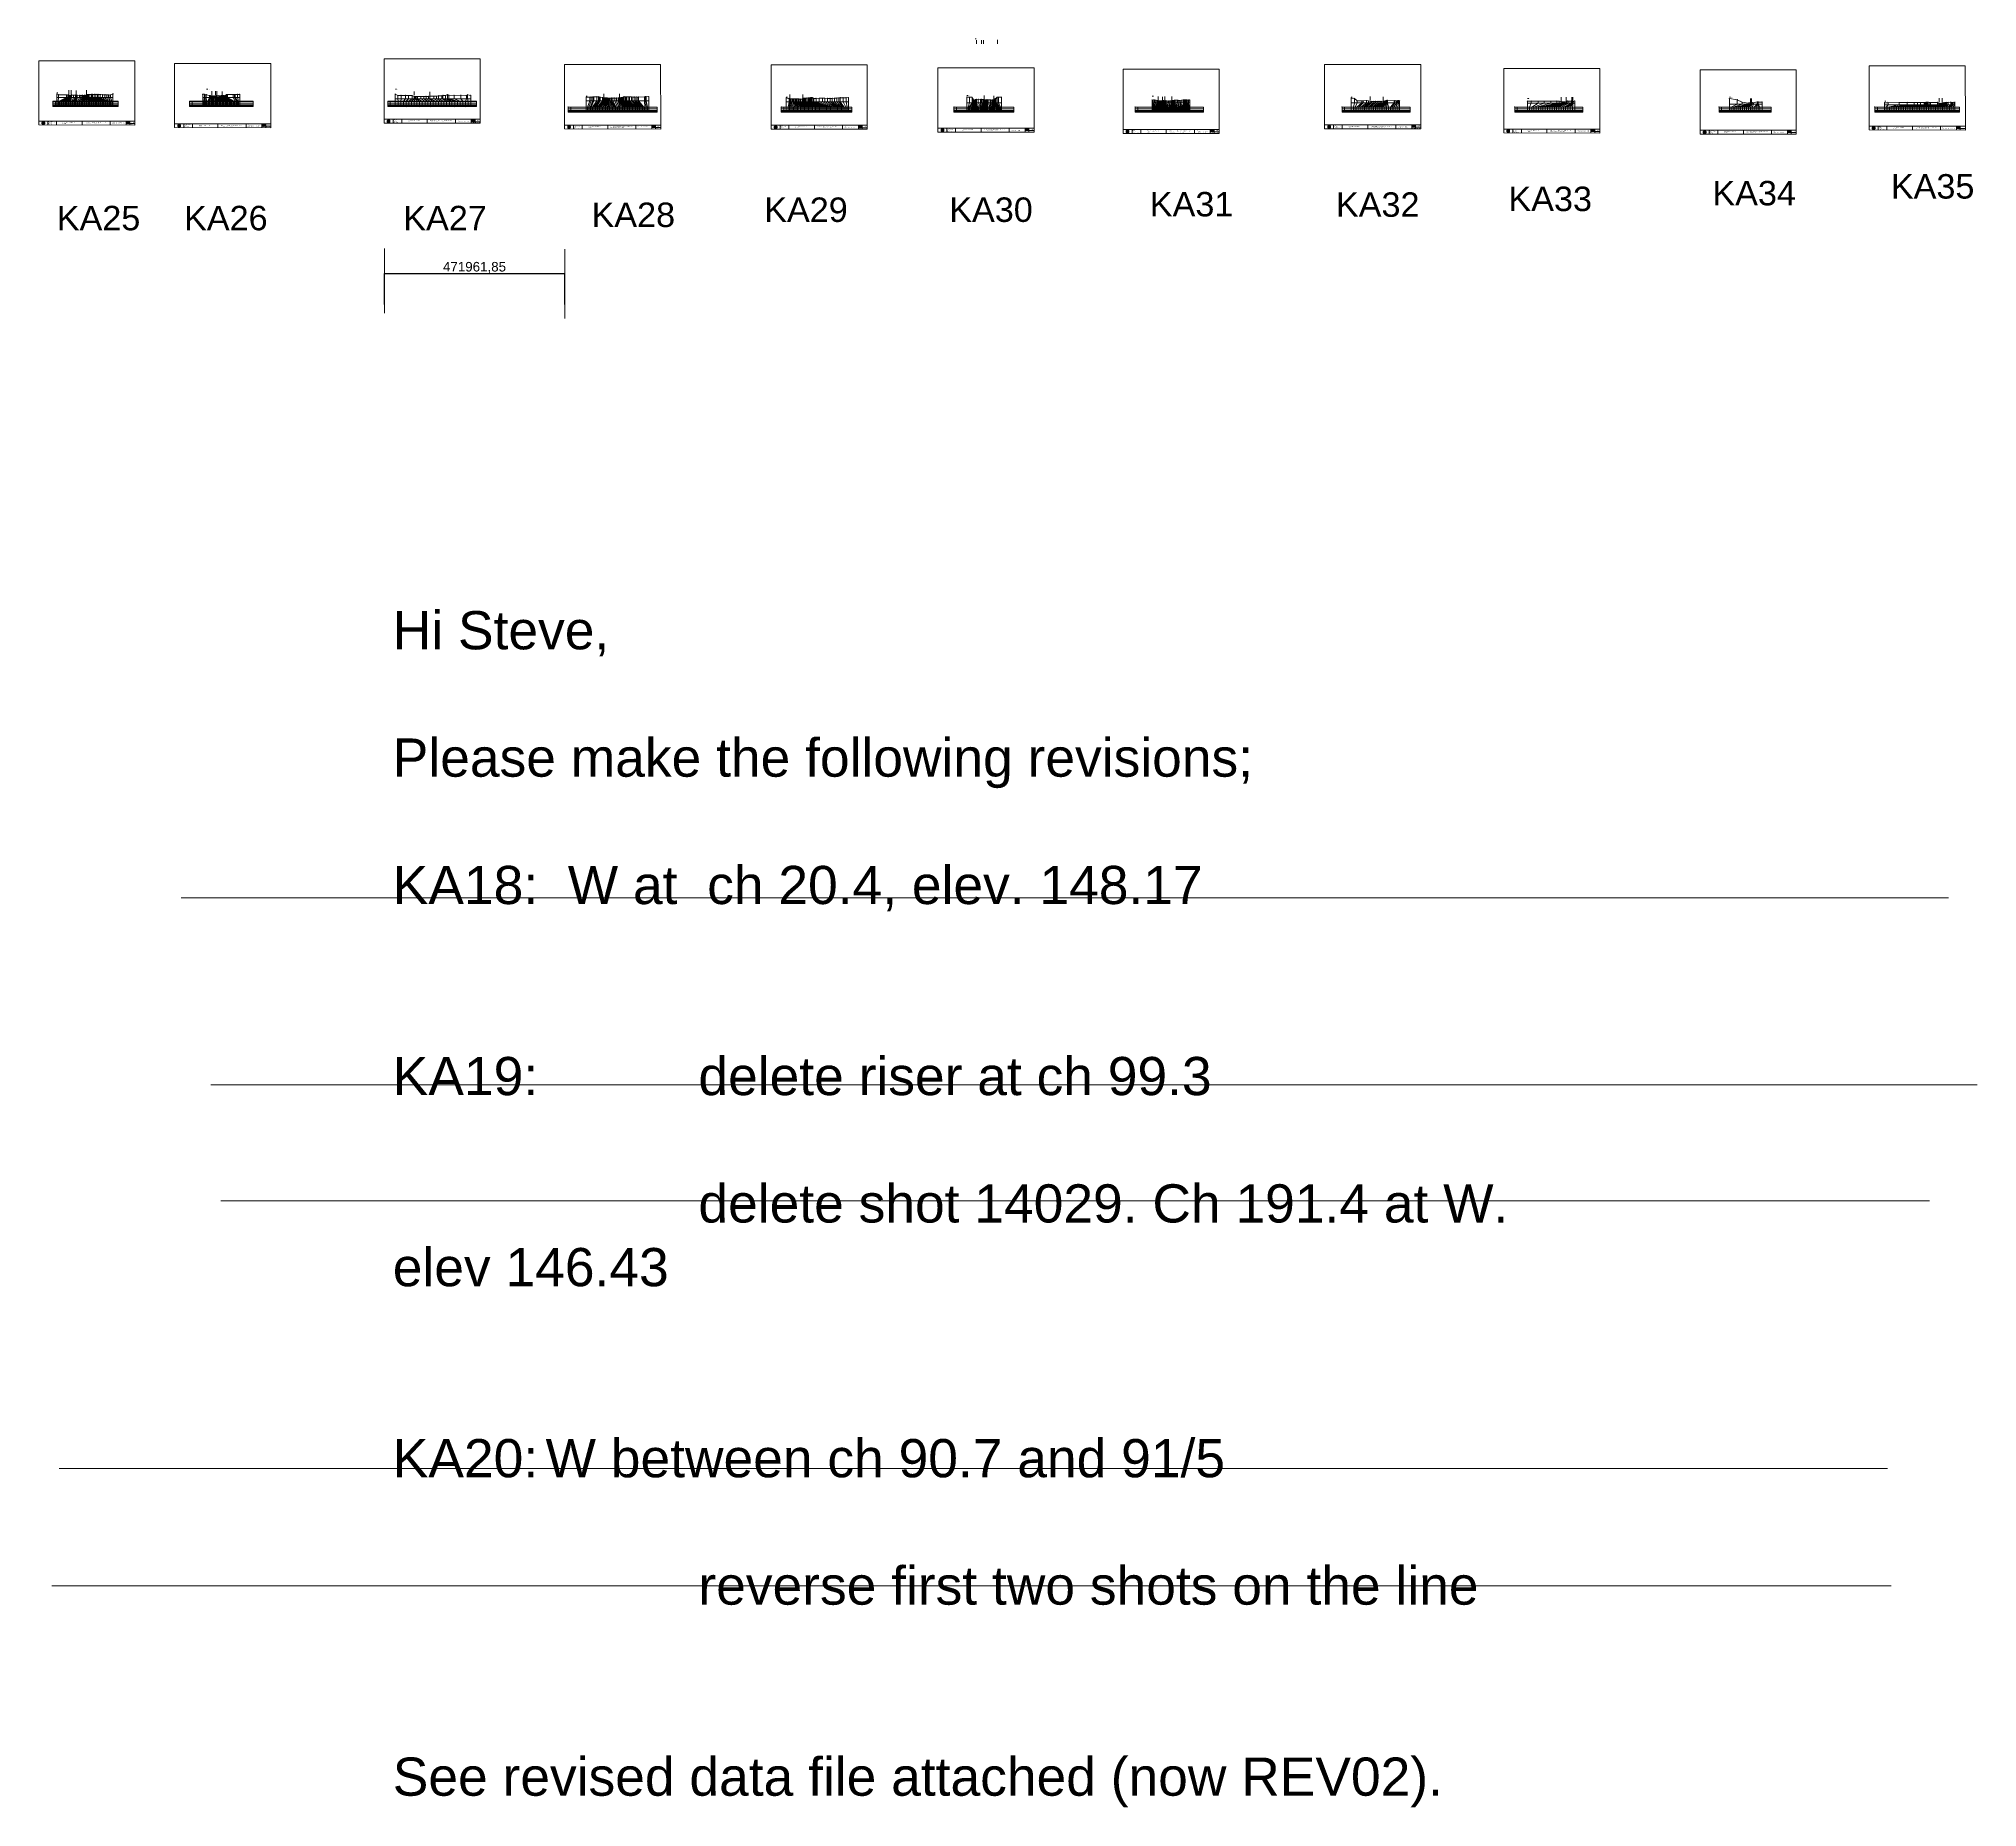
# Model space of a CAD drawing. Header units: millimetres. Extents: x -4102225 to 9709717, y -15023097 to 2258209.
# Drawn here: x -929343 to 4144244, y -4340112 to 288610 of the extents above; entities that cross this region are included whole.
import ezdxf

# ---------------------------------------------------------------- set-up
doc = ezdxf.new("R2010")
doc.units = ezdxf.units.MM
doc.header["$PDMODE"] = 35
doc.header["$PDSIZE"] = 600
doc.layers.get('0').update_dxf_attribs({"lineweight": 0})
doc.layers.add('geo', color=7, linetype='Continuous', lineweight=0)
doc.styles.get("Standard").update_dxf_attribs({"font": 'arial.ttf'})
doc.dimstyles.new('ISO-25', dxfattribs={"dimtxt": 2.5, "dimasz": 2.5, "dimexe": 1.25, "dimexo": 0.625, "dimtad": 1, "dimtxsty": 'Standard', "dimcen": 2.5, "dimadec": 0, "dimazin": 0, "dimtfac": 1, "dimtmove": 0, "dimatfit": 3, "dimfxl": 1, "dimarcsym": 0})

# ---------------------------------------------------------------- blocks, each defined once
blk = doc.blocks.new('Geomatics_Circle_SPT')
at = {"layer": 'geo', "color": 2, "linetype": 'Continuous', "lineweight": 0}
for p, q in [((-25, 5), (-5, 25)), ((0, 25), (-25, 0)), ((-25, -5), (5, 25)), ((5, -25), (-25, 5)), ((-25, 0), (0, -25)), ((-10, 23), (-23, 10)), ((10, 23), (-23, -10)), ((-23, 10), (10, -23)), ((-21, 14), (-14, 21)), ((-21, -14), (14, 21)), ((14, -21), (-21, 14)), ((0, 0), (-18, 18)), ((0, 0), (-18, -18)), ((-14, 21), (21, -14)), ((21, 14), (-14, -21)), ((23, -10), (-10, 23)), ((-10, -23), (23, 10)), ((-5, 25), (25, -5)), ((25, 5), (-5, -25)), ((25, 0), (0, 25)), ((0, 0), (18, 18)), ((0, 0), (18, -18)), ((0, -25), (25, 0)), ((5, 25), (25, 5)), ((23, 10), (10, 23)), ((14, 21), (21, 14)), ((18, 18), (18, 18)), ((-5, -25), (-25, -5)), ((-23, -10), (-10, -23)), ((-14, -21), (-21, -14)), ((-18, -18), (-18, -18)), ((25, -5), (5, -25)), ((5, -25), (5, -25)), ((10, -23), (23, -10)), ((21, -14), (14, -21)), ((18, -18), (18, -18))]:
    blk.add_line(p, q, dxfattribs=at)
at = {"layer": 'geo', "color": 1, "linetype": 'Continuous', "lineweight": 0}
for p, q in [((5, 25), (-25, 5)), ((-5, 25), (-25, -5)), ((-25, 0), (10, 23)), ((-25, 0), (-10, 23)), ((14, 21), (-25, -5)), ((-14, 21), (-25, 5)), ((21, 14), (-25, 5)), ((-21, 14), (-25, -5)), ((-25, 0), (23, 10)), ((-25, 0), (-23, 10)), ((0, 0), (-25, 5)), ((-25, 5), (-21, -14)), ((-25, 5), (-5, -25)), ((-25, 5), (14, -21)), ((-25, 5), (-25, 5)), ((0, 0), (-25, -5)), ((-23, -10), (-25, 0)), ((-10, -23), (-25, 0)), ((10, -23), (-25, 0)), ((-23, 10), (0, 25)), ((-23, -10), (0, 25)), ((-23, 10), (18, 18)), ((-23, -10), (18, 18)), ((-23, 10), (-18, 18)), ((-23, -10), (-18, 18)), ((-18, -18), (-23, 10)), ((0, -25), (-23, 10)), ((-23, 10), (18, -18)), ((-23, 10), (25, 0)), ((-23, 9), (-23, 9)), ((-23, -10), (25, 0)), ((-5, 25), (-21, 14)), ((5, 25), (-21, -14)), ((14, 21), (-21, 14)), ((-14, 21), (-21, -14)), ((0, 0), (-21, 14)), ((-21, 14), (-14, -21)), ((-21, 14), (5, -25)), ((-21, 14), (-21, 14)), ((25, 5), (-21, 14)), ((0, 0), (-21, -14)), ((-18, 18), (10, 23)), ((-18, 18), (-10, 23)), ((-18, -18), (10, 23)), ((-18, -18), (-10, 23)), ((-10, -23), (-18, 18)), ((-18, 18), (10, -23)), ((-18, 18), (23, -10)), ((-18, 18), (-18, 18)), ((-18, 18), (23, 10)), ((-18, -18), (23, 10)), ((5, 25), (-14, 21)), ((-5, 25), (-14, -21)), ((0, 0), (-14, 21)), ((-14, 21), (-5, -25)), ((-14, 21), (-14, 21)), ((25, -5), (-14, 21)), ((21, 14), (-14, 21)), ((-14, -21), (25, 5)), ((0, 0), (-14, -21)), ((-10, 23), (0, 25)), ((-10, -23), (0, 25)), ((-10, 23), (0, -25)), ((-10, 23), (18, -18)), ((-10, 23), (-10, 23)), ((-10, 23), (25, 0)), ((-10, 23), (18, 18)), ((-10, -23), (18, 18)), ((25, 0), (-10, -23)), ((0, 0), (-5, 25)), ((-5, 25), (-5, 25)), ((21, -14), (-5, 25)), ((25, 5), (-5, 25)), ((14, 21), (-5, 25)), ((-5, -25), (21, 14)), ((0, 0), (-5, -25)), ((0, 0), (5, 25)), ((0, 25), (10, -23)), ((0, 25), (0, 25)), ((0, 25), (23, -10)), ((0, 25), (23, 10)), ((0, 25), (10, 23)), ((0, -25), (10, 23)), ((0, 0), (14, 21)), ((0, 0), (21, 14)), ((23, 10), (0, -25)), ((0, 0), (25, 5)), ((0, 0), (5, -25)), ((0, 0), (14, -21)), ((0, 0), (21, -14)), ((0, 0), (25, -5)), ((14, -21), (5, 25)), ((25, -5), (5, 25)), ((21, 14), (5, 25)), ((5, 25), (5, 25)), ((5, -25), (14, 21)), ((5, -25), (25, 5)), ((9, 23), (9, 23)), ((10, 23), (18, -18)), ((10, 23), (25, 0)), ((10, 23), (18, 18)), ((18, 18), (10, -23)), ((25, 0), (10, -23)), ((21, -14), (14, 21)), ((25, 5), (14, 21)), ((14, 21), (14, 21)), ((14, -21), (21, 14)), ((18, 18), (23, -10)), ((18, 18), (23, 10)), ((18, 18), (18, 18)), ((23, 10), (18, -18)), ((25, -5), (21, 14)), ((21, 14), (21, 14)), ((21, -14), (25, 5)), ((23, 10), (25, 0)), ((23, 10), (23, 10)), ((25, 0), (23, -10)), ((25, 5), (25, 5)), ((25, 0), (25, 0)), ((-25, 0), (-25, 0)), ((-25, 0), (23, -10)), ((-25, -5), (-25, -5)), ((-25, -5), (-14, -21)), ((-25, -5), (5, -25)), ((-25, -5), (21, -14)), ((-23, -10), (-23, -10)), ((-18, -18), (-23, -10)), ((0, -25), (-23, -10)), ((18, -18), (-23, -10)), ((-21, -14), (25, -5)), ((-21, -14), (-21, -14)), ((-21, -14), (-5, -25)), ((-21, -14), (14, -21)), ((23, -10), (-18, -18)), ((-18, -18), (-18, -18)), ((-10, -23), (-18, -18)), ((10, -23), (-18, -18)), ((-14, -21), (21, -14)), ((-14, -21), (-14, -21)), ((-14, -21), (5, -25)), ((18, -18), (-10, -23)), ((0, -25), (-10, -23)), ((-9, -23), (-9, -23)), ((-5, -25), (25, -5)), ((-5, -25), (14, -21)), ((-5, -25), (-5, -25)), ((23, -10), (0, -25)), ((10, -23), (0, -25)), ((0, -25), (0, -25)), ((5, -25), (21, -14)), ((5, -25), (5, -25)), ((18, -18), (10, -23)), ((10, -23), (10, -23)), ((14, -21), (25, -5)), ((14, -21), (14, -21)), ((23, -10), (18, -18)), ((18, -18), (18, -18)), ((21, -14), (21, -14)), ((23, -9), (23, -9)), ((25, -5), (25, -5))]:
    blk.add_line(p, q, dxfattribs=at)
at = {"layer": 'geo', "color": 114, "linetype": 'Continuous', "lineweight": 0}
for p, q in [((-25, 5), (14, 21)), ((18, 18), (-25, 0)), ((-25, -5), (21, 14)), ((-14, -21), (-25, 5)), ((10, 23), (-23, 10)), ((0, 0), (-23, 10)), ((-23, 10), (-10, -23)), ((0, 0), (-23, -10)), ((-21, 14), (5, 25)), ((-5, -25), (-21, 14)), ((25, 5), (-21, -14)), ((0, 25), (-18, 18)), ((-18, 18), (0, -25)), ((-14, 21), (-5, 25)), ((5, -25), (-14, 21)), ((0, 0), (-10, 23)), ((0, 0), (-10, -23)), ((-5, 25), (14, -21)), ((18, -18), (0, 25)), ((0, 0), (10, 23)), ((0, 0), (23, 10)), ((0, 0), (10, -23)), ((0, 0), (23, -10)), ((5, 25), (21, -14)), ((23, -10), (10, 23)), ((14, 21), (25, -5)), ((25, 0), (18, 18)), ((21, 14), (25, 5)), ((-25, 0), (-18, -18)), ((-21, -14), (-25, -5)), ((-18, -18), (25, 0)), ((25, -5), (-14, -21)), ((-10, -23), (23, -10)), ((21, -14), (-5, -25)), ((0, -25), (18, -18)), ((14, -21), (5, -25))]:
    blk.add_line(p, q, dxfattribs=at)
at = {"layer": 'geo', "color": 250, "linetype": 'Continuous', "lineweight": 0}
for p, q in [((25, 5), (-25, 5)), ((-25, 5), (-25, -5)), ((0, 0), (-25, 0)), ((-23, 10), (23, 10)), ((-23, 10), (-23, 10)), ((-23, -10), (-23, 10)), ((21, 14), (-21, 14)), ((-21, 14), (-21, -14)), ((-18, 18), (18, 18)), ((-18, -18), (-18, 18)), ((-14, 21), (-14, 21)), ((14, 21), (-14, 21)), ((-14, 21), (-14, -21)), ((-10, 23), (10, 23)), ((-10, -23), (-10, 23)), ((-5, 25), (5, 25)), ((-5, 25), (-5, -25)), ((0, 0), (0, 25)), ((0, 0), (0, -25)), ((0, 0), (25, 0)), ((5, 25), (5, -25)), ((10, -23), (10, 23)), ((14, 21), (14, -21)), ((18, -18), (18, 18)), ((21, 14), (21, 14)), ((21, -14), (21, 14)), ((23, 10), (23, -10)), ((25, 5), (25, 5)), ((25, -5), (25, 5)), ((-25, -5), (25, -5)), ((23, -10), (-23, -10)), ((-21, -14), (21, -14)), ((18, -18), (-18, -18)), ((-14, -21), (14, -21)), ((10, -23), (-10, -23)), ((-5, -25), (5, -25))]:
    blk.add_line(p, q, dxfattribs=at)
blk = doc.blocks.new('GeomaticsNZ TITLE BLOCK')
at = {"color": 7, "linetype": 'Continuous', "lineweight": 0}
for p, q in [((0, 95), (0, 1579)), ((0, 1579), (2363, 1579)), ((2363, 1579), (2364, 95)), ((2364, 95), (0, 95)), ((0, 95), (0, 0)), ((0, 0), (2364, -4)), ((16, 95), (2364, 95)), ((224, 95), (224, 0)), ((2364, 95), (383, 95)), ((436, 95), (436, -1)), ((1063, 95), (1063, -2)), ((1755, 95), (1755, -3)), ((2144, 95), (2144, -3)), ((2144, 82), (2239, 82)), ((2144, 71), (2239, 71)), ((2144, 60), (2239, 60)), ((2144, 49), (2239, 49)), ((2144, 35), (2364, 35)), ((2212, 95), (2212, 36)), ((2239, 95), (2239, -3)), ((2364, -4), (2364, 95))]:
    blk.add_line(p, q, dxfattribs=at)
at = {"color": 7, "linetype": 'Continuous', "lineweight": 0, "xscale": 1.36, "yscale": 1.36, "zscale": 1.36}
blk.add_blockref('Geomatics_Circle_SPT', (112, 46), dxfattribs=at)
at = {"color": 7, "linetype": 'Continuous', "lineweight": 0}
for s, p in [('PK&RR', (2213, 85)), ('ST', (2220, 64)), ('PK', (2220, 51))]:
    blk.add_text(s, height=5, dxfattribs=at).set_placement(p)
at = {"color": 7, "linetype": 'Continuous', "lineweight": 0, "attachment_point": 1}
for s, width, heights, insert, char_height in [('{\\C256;Geomatics N.Z. LTD                   }', 125.08, [15.8], (69, 50), 7), ('{\\C256;GEOMATICS N.Z. LTD                   \\PTELEPHONE:  M 021 023 6 00 55;\\PPO BOX 2177\\PSOUTH DUNEDIN\\PDUNEDIN 9044\\PEmail: geomaticsnz@gmail.com}', 3535.73, [94.7], (234, 83), 7), ('{\\C256;OTAGO REGIONAL COUNCIL\\PDunedin}', 3535.73, [0], (589, 64), 15), ('{\\C256;SURVEY OF THE KAKANUI AND KAURU RIVERS 2021}', 3535.73, [0], (1134, 64), 15), ('{\\C256;ELEVATIONS ARE SHOWN IN LOCAL OTAGO DATUM}', 3535.73, [0], (1134, 35), 10), ('{\\C256;Surveyed by:}', 3535.73, [0], (2145, 92), 7), ('{\\C256;Checked by:}', 3535.73, [0], (2145, 59), 7), ('{\\C256;Approved by:}', 3535.73, [0], (2145, 46), 7), ('{\\C256;JOB No 0032021}', 3535.73, [0], (2145, 21), 7), ('{\\C256;Drawn by:}', 3535.73, [0], (2146, 70), 7), ('{\\C256;Drawn:16-JUNE-2021}', 3535.73, [0], (2245, 21), 7)]:
    blk.add_mtext_dynamic_manual_height_columns(s, width=width, gutter_width=159, heights=heights, dxfattribs=dict(at, insert=insert, char_height=char_height))
blk = doc.blocks.new('*D6')
at = {"color": 0, "lineweight": -2, "transparency": 16777216}
for p, q in [((-24843, -406629), (-24843, -325380)), ((-24841, -325381), (447116, -325381)), ((447119, -406629), (447119, -325380))]:
    blk.add_line(p, q, dxfattribs=at)
at = {"color": 0, "transparency": 16777216}
for points in [[(-24841, -325380), (-24841, -325381), (-24843, -325381)], [(447116, -325380), (447116, -325381), (447119, -325381)]]:
    blk.add_solid(points, dxfattribs=at)
at = {"layer": 'Defpoints', "color": 0, "transparency": 16777216}
for p in [(447119, -325381), (-24843, -406629), (447119, -406629)]:
    blk.add_point(p, dxfattribs=at)
at = {"color": 0, "transparency": 16777216, "insert": (211138, -310356), "char_height": 25000, "attachment_point": 5}
blk.add_mtext('471961,85', dxfattribs=at)

msp = doc.modelspace()

# ---------------------------------------------------------------- linework, layer by layer
at = {"color": 1, "lineweight": 0}
for p, q in [((1521241.345, 288111.748), (1524148.076, 288111.748)), ((-490009.432, 156500.44), (-487102.702, 156500.44)), ((3977.386, 156500.44), (6884.116, 156500.44)), ((-882022.789, 147381.558), (-879116.058, 147381.558)), ((503393.612, 138392.934), (506300.343, 138392.934)), ((1027275.326, 135692.041), (1030182.057, 135692.041)), ((1500100.265, 139836.341), (1503006.996, 139836.341)), ((1984985.655, 138392.934), (1987892.385, 138392.934)), ((2505612.101, 135710.81), (2508518.832, 135710.81)), ((2967386.145, 132100.528), (2970292.876, 132100.528)), ((3495909.646, 135430.684), (3498816.377, 135430.684)), ((3902361.694, 125191.965), (3905268.425, 125191.965))]:
    msp.add_line(p, q, dxfattribs=at)
at = {"color": 7, "lineweight": 0}
for p, q in [((1524622.949, 275021.726), (1524622.949, 285380.363)), ((1538026.159, 275025.178), (1538026.159, 285377.287)), ((1542890.08, 275167.225), (1542890.08, 285377.287)), ((1579687.322, 275599.088), (1579687.322, 285511.918)), ((-850974.573, 141561.07), (-850974.573, 153769.056)), ((-844964.858, 141467.407), (-844964.858, 153765.98)), ((-831505.27, 141526.066), (-831505.27, 153525.128)), ((-804262.355, 141901.549), (-804262.355, 153900.611)), ((-534708.717, 125000), (-534708.717, 124453.037)), ((-527806.375, 125000), (-527806.375, 111175.74)), ((-476762.978, 141499.526), (-476762.978, 151858.164)), ((-466392.987, 141502.978), (-466392.987, 151855.087)), ((-463471.391, 141645.025), (-463471.391, 151855.087)), ((-449047.015, 141106.233), (-449047.015, 151019.063)), ((-367943.806, 125000), (-367943.806, 111175.74)), ((-16122.907, 125000), (-16122.907, 124453.037)), ((-9220.565, 125000), (-9220.565, 111175.74)), ((53389.97, 140998.062), (53389.97, 150910.892)), ((94099.398, 139420.216), (94099.398, 149778.853)), ((216738.35, 125000), (216738.35, 111175.74)), ((463152.302, 110000), (463152.302, 96175.74)), ((549628.769, 134250.516), (549628.769, 144609.153)), ((590247.437, 134508.687), (590247.437, 144421.517)), ((1020972.155, 110000), (1020972.155, 96175.74)), ((1472881.824, 110000), (1472881.824, 96175.74)), ((1545360.095, 130183.469), (1545360.095, 140096.299)), ((1570134.861, 129691.883), (1570134.861, 139604.713)), ((1947299.695, 110000), (1947299.695, 96175.74)), ((2000520.863, 127020.403), (2000520.863, 137379.04)), ((2011500.862, 127069.434), (2011500.862, 136982.264)), ((2018220.144, 127306.839), (2018220.144, 137219.669)), ((2035990.137, 127306.839), (2035990.137, 137219.669)), ((2488546.143, 110000), (2488546.143, 96175.74)), ((2555103.248, 127593.507), (2555103.248, 137506.337)), ((2589713.538, 127077.146), (2589713.538, 136989.976)), ((2660213.473, 110000), (2660213.473, 96175.74)), ((2940494.703, 110000), (2940494.703, 96175.74)), ((3475304.006, 110000), (3475304.006, 96175.74)), ((3550764.701, 121647.282), (3550764.701, 132005.919)), ((3553793.033, 121725.319), (3553793.033, 132149.993)), ((3882911.602, 110000), (3882911.602, 96175.74)), ((4044222.045, 122719.852), (4044222.045, 133078.49)), ((4052764.795, 122723.304), (4052764.795, 133075.413))]:
    msp.add_line(p, q, dxfattribs=at)
at = {"lineweight": 0}
for p, q in [((-892646.088, 125000), (-721181.811, 125000)), ((-892646.088, 125000), (-892646.088, 124453.037)), ((-892646.088, 124453.037), (-892646.088, 111302.518)), ((-892646.088, 124153.568), (-721181.811, 124153.568)), ((-892646.088, 119828.492), (-721181.811, 119828.492)), ((-892646.088, 115709.959), (-721181.811, 115709.959)), ((-892646.088, 113130.324), (-721181.811, 113130.324)), ((-892646.088, 111175.74), (-721181.811, 111175.74)), ((-885743.746, 125000), (-885743.746, 111175.74)), ((-878770.086, 111175.74), (-878770.086, 125000)), ((-875957.73, 111175.74), (-875957.73, 125000)), ((-872930.371, 111175.74), (-872930.371, 125000)), ((-869848.457, 111175.74), (-869848.457, 125000)), ((-866602.907, 111175.74), (-866602.907, 125000)), ((-863630.083, 111175.74), (-863630.083, 125000)), ((-860626.744, 111175.74), (-860626.744, 125000)), ((-857477.556, 111175.74), (-857477.556, 125000)), ((-854624.264, 111175.74), (-854624.264, 125000)), ((-844832.54, 135295.272), (-851538.485, 125000)), ((-851538.485, 111175.74), (-851538.485, 125000)), ((-844530.837, 135295.272), (-848220.218, 125000)), ((-848220.218, 111175.74), (-848220.218, 125000)), ((-843528.951, 135295.272), (-845440.26, 125000)), ((-845440.26, 111175.74), (-845440.26, 125000)), ((-838615.555, 135295.272), (-842162.9, 125000)), ((-842162.9, 111175.74), (-842162.9, 125000)), ((-833084.217, 135295.272), (-839305.044, 125000)), ((-839305.044, 111175.74), (-839305.044, 125000)), ((-831573.027, 135295.272), (-835988.521, 125098.485)), ((-835988.521, 125098.485), (-835988.521, 111274.225)), ((-830461.856, 135295.272), (-833195.225, 125000)), ((-833195.225, 111175.74), (-833195.225, 125000)), ((-828476.446, 135295.272), (-830106.501, 125000)), ((-830106.501, 111175.74), (-830106.501, 125000)), ((-822873.167, 135295.272), (-827067.598, 125000)), ((-827067.598, 111175.74), (-827067.598, 125000)), ((-819130.776, 135295.272), (-824018.698, 125000)), ((-824018.698, 111175.74), (-824018.698, 125000)), ((-815356.342, 135295.272), (-820891.891, 125000)), ((-820891.891, 111175.74), (-820891.891, 125000)), ((-813905.063, 135295.272), (-817898.851, 125000)), ((-817898.851, 111175.74), (-817898.851, 125000)), ((-812552.094, 135295.272), (-814830.707, 125000)), ((-814830.707, 111175.74), (-814830.707, 125000)), ((-810144.329, 135295.272), (-811819.335, 125000)), ((-811819.335, 111175.74), (-811819.335, 125000)), ((-808139.536, 135295.272), (-808611.98, 125000)), ((-808611.98, 111175.74), (-808611.98, 125000)), ((-807185.224, 135295.272), (-805572.186, 125000)), ((-805572.186, 111175.74), (-805572.186, 125000)), ((-805496.74, 135295.272), (-802464.461, 125000)), ((-804832.565, 135295.272), (-799322.771, 125000)), ((-804285.684, 135295.272), (-796528.668, 125000)), ((-803502.888, 135295.272), (-793445.448, 125000)), ((-802852.096, 135295.272), (-790310.84, 125000)), ((-802464.461, 111175.74), (-802464.461, 125000)), ((-802104.695, 135295.272), (-787296.139, 125000)), ((-801100.886, 135295.272), (-784044.336, 125000)), ((-799517.534, 135295.272), (-781041.361, 125000)), ((-799322.771, 111175.74), (-799322.771, 125000)), ((-796528.668, 111175.74), (-796528.668, 125000)), ((-793445.448, 111175.74), (-793445.448, 125000)), ((-790310.84, 111175.74), (-790310.84, 125000)), ((-787296.139, 111175.74), (-787296.139, 125000)), ((-784044.336, 111175.74), (-784044.336, 125000)), ((-781041.361, 111175.74), (-781041.361, 125000)), ((-777993.574, 111175.74), (-777993.574, 125000)), ((-774856.144, 111175.74), (-774856.144, 125000)), ((-771942.812, 111175.74), (-771942.812, 125000)), ((-768917.436, 111175.74), (-768917.436, 125000)), ((-765772.316, 111175.74), (-765772.316, 125000)), ((-762793.725, 111175.74), (-762793.725, 125000)), ((-759702.29, 111175.74), (-759702.29, 125000)), ((-756701.126, 111175.74), (-756701.126, 125000)), ((-753519.44, 111175.74), (-753519.44, 125000)), ((-750518.276, 111175.74), (-750518.276, 125000)), ((-747426.851, 111175.74), (-747426.851, 125000)), ((-744312.853, 111175.74), (-744312.853, 125000)), ((-741356.814, 111175.74), (-741356.814, 125000)), ((-738247.339, 111175.74), (-738247.339, 125000)), ((-721181.811, 125000), (-721181.811, 111175.74)), ((-534708.717, 125000), (-367943.806, 125000)), ((-534708.717, 124153.568), (-367943.806, 124153.568)), ((-16122.907, 111175.74), (216738.35, 111175.74)), ((456249.96, 110000), (689111.217, 110000)), ((456249.96, 109153.568), (689111.217, 109153.568)), ((456249.96, 105002.084), (689111.217, 105002.084)), ((1014069.814, 110000), (1014069.814, 99503.744)), ((1014069.814, 110000), (1198426.236, 110000)), ((1014069.814, 109153.568), (1198426.236, 109153.568)), ((1014069.814, 105002.084), (1198426.236, 105002.084)), ((1027275.326, 134411), (1027275.326, 126882.437)), ((1027275.326, 126882.437), (1027275.326, 96175.74)), ((1027275.326, 123569.204), (1189745.963, 123569.204)), ((1034371.899, 123569.204), (1031958.246, 110000)), ((1031958.246, 96175.74), (1031958.246, 110000)), ((1034371.899, 131691), (1034371.899, 123569.204)), ((1035455.758, 96175.74), (1035455.758, 110000)), ((1035558.934, 131461), (1035558.934, 123569.204)), ((1035558.934, 123569.204), (1035558.934, 110000)), ((1036283.374, 132791.53), (1036283.374, 142704.36)), ((1036458.821, 131440), (1036458.821, 123569.204)), ((1036458.821, 123569.204), (1038702.299, 110000)), ((1038518.475, 131240), (1038518.475, 123569.204)), ((1038518.475, 123569.204), (1042222.152, 110000)), ((1038702.299, 96175.74), (1038702.299, 110000)), ((1040239.988, 131170), (1040239.988, 123569.204)), ((1040239.988, 123569.204), (1045964.385, 110000)), ((1042222.152, 96175.74), (1042222.152, 110000)), ((1043017.033, 131200), (1043017.033, 123569.204)), ((1043017.033, 123569.204), (1049505.553, 110000)), ((1045408.496, 131170), (1045408.496, 123569.204)), ((1045408.496, 123569.204), (1053034.083, 110000)), ((1045964.385, 96175.74), (1045964.385, 110000)), ((1047959.798, 131210), (1047959.798, 123569.204)), ((1047959.798, 123569.204), (1056613.886, 110000)), ((1049505.553, 96175.74), (1049505.553, 110000)), ((1050943.285, 131220), (1050943.285, 123569.204)), ((1050943.285, 123569.204), (1060160.999, 110000)), ((1053034.083, 96175.74), (1053034.083, 110000)), ((1054315.145, 131170), (1054315.145, 123569.204)), ((1054315.145, 123569.204), (1064021.322, 110000)), ((1056613.886, 96175.74), (1056613.886, 110000)), ((1057251.212, 131220), (1057251.212, 123569.204)), ((1057251.212, 123569.204), (1067668.898, 110000)), ((1059754.857, 130929), (1059754.857, 123569.204)), ((1059754.857, 123569.204), (1071131.738, 110000)), ((1060160.999, 96175.74), (1060160.999, 110000)), ((1063609.423, 130759), (1063609.423, 123569.204)), ((1063609.423, 123569.204), (1074678.168, 110000)), ((1064021.322, 96175.74), (1064021.322, 110000)), ((1065652.335, 130519), (1065652.335, 123569.204)), ((1065652.335, 123569.204), (1078236.075, 110000)), ((1067668.898, 96175.74), (1067668.898, 110000)), ((1069156.535, 130599), (1069156.535, 123569.204)), ((1069156.535, 123569.204), (1082016.122, 110000)), ((1069984.886, 131249), (1069984.886, 123569.204)), ((1069984.886, 123569.204), (1085580.622, 110000)), ((1070072.576, 132227.618), (1070072.576, 142586.256)), ((1070427.499, 131189), (1070427.499, 123569.204)), ((1070427.499, 123569.204), (1089135.01, 110000)), ((1071131.738, 96175.74), (1071131.738, 110000)), ((1071984.505, 133069), (1071984.505, 123569.204)), ((1071984.505, 123569.204), (1092587.979, 110000)), ((1072553.135, 133109), (1072553.135, 123569.204)), ((1072553.135, 123569.204), (1096073.74, 110000)), ((1073377.331, 132849), (1073377.331, 123569.204)), ((1073377.331, 123569.204), (1099918.999, 110000)), ((1074678.168, 96175.74), (1074678.168, 110000)), ((1075504.297, 132709), (1075504.297, 123569.204)), ((1075504.297, 123569.204), (1103501.33, 110000)), ((1077611.492, 133009), (1077611.492, 123569.204)), ((1077611.492, 123569.204), (1107148.052, 110000)), ((1078236.075, 96175.74), (1078236.075, 110000)), ((1080850.242, 133258), (1080850.242, 123569.204)), ((1080850.242, 123569.204), (1110701.826, 110000)), ((1082016.122, 96175.74), (1082016.122, 110000)), ((1084029.455, 133648), (1084029.455, 123569.204)), ((1084029.455, 123569.204), (1114358.488, 110000)), ((1085580.622, 96175.74), (1085580.622, 110000)), ((1087034.385, 133788), (1087034.385, 123569.204)), ((1087034.385, 123569.204), (1117851.697, 110000)), ((1089135.01, 110000), (1089135.01, 96175.74)), ((1089663.441, 133858), (1089663.441, 123569.204)), ((1089663.441, 123569.204), (1121439.63, 110000)), ((1091563.417, 134308), (1091563.417, 123569.204)), ((1091563.417, 123569.204), (1125010.518, 110000)), ((1092587.979, 96175.74), (1092587.979, 110000)), ((1094053.469, 134508), (1094053.469, 123569.204)), ((1094053.469, 123569.204), (1128573.822, 110000)), ((1095007.748, 134548), (1095007.748, 123569.204)), ((1095007.748, 123569.204), (1132162.37, 110000)), ((1096073.74, 96175.74), (1096073.74, 110000)), ((1098590.23, 132428), (1098590.23, 123569.204)), ((1098590.23, 123569.204), (1135813.772, 110000)), ((1098997.229, 132448), (1098997.229, 123569.204)), ((1098997.229, 123569.204), (1139294.512, 110000)), ((1099918.999, 96175.74), (1099918.999, 110000)), ((1103501.33, 96175.74), (1103501.33, 110000)), ((1105396.57, 132627), (1105396.57, 123569.204)), ((1105396.57, 123569.204), (1143048.257, 110000)), ((1107148.052, 96175.74), (1107148.052, 110000)), ((1110701.826, 96175.74), (1110701.826, 110000)), ((1113501.389, 132797), (1113501.389, 123569.204)), ((1113501.389, 123569.204), (1146631.34, 110000)), ((1114358.488, 96175.74), (1114358.488, 110000)), ((1117851.697, 96175.74), (1117851.697, 110000)), ((1121439.63, 96175.74), (1121439.63, 110000)), ((1122098.675, 132726), (1122098.675, 123569.204)), ((1122098.675, 123569.204), (1150177.871, 110000)), ((1125010.518, 96175.74), (1125010.518, 110000)), ((1127643.948, 132776), (1127643.948, 123569.204)), ((1127643.948, 123569.204), (1153781.347, 110000)), ((1128573.822, 96175.74), (1128573.822, 110000)), ((1132162.37, 96175.74), (1132162.37, 110000)), ((1135148.787, 132586), (1135148.787, 123569.204)), ((1135148.787, 123569.204), (1157411.4, 110000)), ((1135813.772, 96175.74), (1135813.772, 110000)), ((1139294.512, 96175.74), (1139294.512, 110000)), ((1141735.123, 132636), (1141735.123, 123569.204)), ((1141735.123, 123569.204), (1161007.053, 110000)), ((1143048.257, 96175.74), (1143048.257, 110000)), ((1146631.34, 96175.74), (1146631.34, 110000)), ((1147544.894, 132515), (1147544.894, 123569.204)), ((1147544.894, 123569.204), (1164606.532, 110000)), ((1150177.871, 96175.74), (1150177.871, 110000)), ((1153173.159, 132755), (1153173.159, 123569.204)), ((1153173.159, 123569.204), (1168199.795, 110000)), ((1153781.347, 96175.74), (1153781.347, 110000)), ((1157411.4, 96175.74), (1157411.4, 110000)), ((1159340.606, 133415), (1159340.606, 123569.204)), ((1159340.606, 123569.204), (1171837.977, 110000)), ((1161007.053, 96175.74), (1161007.053, 110000)), ((1164606.532, 96175.74), (1164606.532, 110000)), ((1165047.081, 134135), (1165047.081, 123569.204)), ((1165047.081, 123569.204), (1175478.858, 110000)), ((1168199.795, 96175.74), (1168199.795, 110000)), ((1168602.572, 134244), (1168602.572, 123569.204)), ((1168602.572, 123569.204), (1178938.146, 110000)), ((1171837.977, 96175.74), (1171837.977, 110000)), ((1175478.858, 96175.74), (1175478.858, 110000)), ((1175875.685, 134254), (1175875.685, 123569.204)), ((1175875.685, 123569.204), (1182631.974, 110000)), ((1178938.146, 96175.74), (1178938.146, 110000)), ((1182631.974, 96175.74), (1182631.974, 110000)), ((1183697.734, 134344), (1183697.734, 123569.204)), ((1183697.734, 123569.204), (1186267.15, 110000)), ((1186267.15, 96175.74), (1186267.15, 110000)), ((1189745.963, 134563), (1189745.963, 96175.74)), ((1198426.236, 110000), (1198426.236, 96175.74)), ((1465979.482, 110000), (1622950.647, 110000)), ((1465979.482, 109153.568), (1622950.647, 109153.568)), ((1465979.482, 105002.084), (1622950.647, 105002.084)), ((1940397.353, 110000), (2118967.024, 110000)), ((1940397.353, 109153.568), (2118967.024, 109153.568)), ((1940397.353, 105002.084), (2118967.024, 105002.084)), ((2481643.802, 110000), (2660213.473, 110000)), ((2481643.802, 109153.568), (2660213.473, 109153.568)), ((2481643.802, 105002.084), (2660213.473, 105002.084)), ((2505673.934, 133541), (2505673.934, 96175.74)), ((2505673.934, 121260.328), (2632275.854, 121260.328)), ((2514386.299, 121260.328), (2511353.282, 110000)), ((2511353.282, 96175.74), (2511353.282, 110000)), ((2514386.299, 132431), (2514386.299, 121260.328)), ((2520987.765, 121260.328), (2516199.795, 110000)), ((2516199.795, 96175.74), (2516199.795, 110000)), ((2533152.072, 121260.328), (2520883.184, 110000)), ((2520883.184, 96175.74), (2520883.184, 110000)), ((2520987.765, 125921), (2520987.765, 121260.328)), ((2537469.598, 121260.328), (2525591.176, 110000)), ((2525591.176, 96175.74), (2525591.176, 110000)), ((2545707.539, 121260.328), (2530515.282, 110000)), ((2530515.282, 96175.74), (2530515.282, 110000)), ((2533152.072, 126020), (2533152.072, 121260.328)), ((2550703.391, 121260.328), (2535791.144, 110000)), ((2535791.144, 96175.74), (2535791.144, 110000)), ((2537469.598, 126230), (2537469.598, 121260.328)), ((2555396.527, 121260.328), (2540235.038, 110000)), ((2540235.038, 96175.74), (2540235.038, 110000)), ((2558944.115, 121260.328), (2544973.13, 110000)), ((2544973.13, 96175.74), (2544973.13, 110000)), ((2545707.539, 126790), (2545707.539, 121260.328)), ((2565059.59, 121260.328), (2549954.932, 110000)), ((2549954.932, 96175.74), (2549954.932, 110000)), ((2550703.391, 125929), (2550703.391, 121260.328)), ((2568930.498, 121260.328), (2554780.722, 110000)), ((2554780.722, 96175.74), (2554780.722, 110000)), ((2555396.527, 125009), (2555396.527, 121260.328)), ((2558944.115, 124549), (2558944.115, 121260.328)), ((2575452.995, 121260.328), (2559626.722, 110000)), ((2559626.722, 96175.74), (2559626.722, 110000)), ((2581541.224, 121260.328), (2564443.864, 110000)), ((2564443.864, 96175.74), (2564443.864, 110000)), ((2565059.59, 124579), (2565059.59, 121260.328)), ((2568930.498, 124819), (2568930.498, 121260.328)), ((2586089.62, 121260.328), (2569255.944, 110000)), ((2569255.944, 96175.74), (2569255.944, 110000)), ((2589934.752, 121260.328), (2574115.182, 110000)), ((2574115.182, 96175.74), (2574115.182, 110000)), ((2575452.995, 124758), (2575452.995, 121260.328)), ((2592470.37, 121260.328), (2578844.271, 110000)), ((2578844.271, 96175.74), (2578844.271, 110000)), ((2581541.224, 124608), (2581541.224, 121260.328)), ((2594760.624, 121260.328), (2583755.218, 110000)), ((2583755.218, 96175.74), (2583755.218, 110000)), ((2586089.62, 124718), (2586089.62, 121260.328)), ((2597013.51, 121260.328), (2588652.021, 110000)), ((2588652.021, 96175.74), (2588652.021, 110000)), ((2589934.752, 124968), (2589934.752, 121260.328)), ((2592470.37, 125448), (2592470.37, 121260.328)), ((2599251.621, 121260.328), (2593488.133, 110000)), ((2593488.133, 96175.74), (2593488.133, 110000)), ((2594760.624, 125398), (2594760.624, 121260.328)), ((2597013.51, 126378), (2597013.51, 121260.328)), ((2597013.51, 109153.568), (2597013.51, 109148.66)), ((2600553.047, 121260.328), (2598327.85, 110000)), ((2598327.85, 96175.74), (2598327.85, 110000)), ((2599251.621, 127407), (2599251.621, 121260.328)), ((2600553.047, 126937), (2600553.047, 121260.328)), ((2600843.056, 127057), (2600843.056, 121260.328)), ((2600843.056, 121260.328), (2603186.93, 110000)), ((2603186.93, 96175.74), (2603186.93, 110000)), ((2618040.215, 121260.328), (2608168.811, 110000)), ((2608168.811, 96175.74), (2608168.811, 110000)), ((2620098.806, 121260.328), (2612944.212, 110000)), ((2612944.212, 96175.74), (2612944.212, 110000)), ((2624551.75, 121260.328), (2617698.831, 110000)), ((2617698.831, 96175.74), (2617698.831, 110000)), ((2618040.215, 126287), (2618040.215, 121260.328)), ((2620098.806, 126577), (2620098.806, 121260.328)), ((2626865.376, 121260.328), (2622674.763, 110000)), ((2622674.763, 96175.74), (2622674.763, 110000)), ((2624551.75, 126266), (2624551.75, 121260.328)), ((2626865.376, 126596), (2626865.376, 121260.328)), ((2629228.003, 121260.328), (2627548.282, 110000)), ((2627548.282, 96175.74), (2627548.282, 110000)), ((2629228.003, 127126), (2629228.003, 121260.328)), ((2632275.854, 126116), (2632275.854, 96175.74)), ((2933592.361, 110000), (3112162.033, 110000)), ((2933592.361, 109153.568), (3112162.033, 109153.568)), ((2933592.361, 105002.084), (3112162.033, 105002.084)), ((3468401.665, 110000), (3605297.722, 110000)), ((3468401.665, 109153.568), (3605297.722, 109153.568)), ((3468401.665, 105002.084), (3605297.722, 105002.084)), ((3876009.261, 109153.568), (4097984.184, 109153.568)), ((3876009.261, 105002.084), (4097984.184, 105002.084)), ((456249.96, 101057.129), (689111.217, 101057.129)), ((456249.96, 98406.866), (689111.217, 98406.866)), ((456249.96, 96175.74), (689111.217, 96175.74)), ((1014069.814, 101057.129), (1198426.236, 101057.129)), ((1014069.814, 98421.06), (1198426.236, 98421.06)), ((1014069.814, 96175.74), (1198426.236, 96175.74)), ((1465979.482, 101057.129), (1622950.647, 101057.129)), ((1465979.482, 98406.866), (1622950.647, 98406.866)), ((1465979.482, 96175.74), (1622950.647, 96175.74)), ((1940397.353, 101057.129), (2118967.024, 101057.129)), ((1940397.353, 98406.866), (2118967.024, 98406.866)), ((1940397.353, 96175.74), (2118967.024, 96175.74)), ((2481643.802, 101057.129), (2660213.473, 101057.129)), ((2481643.802, 98406.866), (2660213.473, 98406.866)), ((2481643.802, 96175.74), (2660213.473, 96175.74)), ((2933592.361, 101057.129), (3112162.033, 101057.129)), ((2933592.361, 98406.866), (3112162.033, 98406.866)), ((2933592.361, 96175.74), (3112162.033, 96175.74)), ((3468401.665, 101057.129), (3605297.722, 101057.129)), ((3468401.665, 98406.866), (3605297.722, 98406.866)), ((3468401.665, 96175.74), (3605297.722, 96175.74)), ((3876009.261, 101057.129), (4097984.184, 101057.129)), ((3876009.261, 98406.866), (4097984.184, 98406.866)), ((3876009.261, 96175.74), (4097984.184, 96175.74))]:
    msp.add_line(p, q, dxfattribs=at)
for p, q in [((-881750.393, 135295.272), (-735205.555, 135295.272)), ((-877759.039, 135295.272), (-878770.086, 125000)), ((-877759.039, 142103), (-877759.039, 135295.272)), ((-856821.841, 135295.272), (-875957.73, 125000)), ((-853677.014, 135295.272), (-872930.371, 125000)), ((-852133.298, 135295.272), (-869848.457, 125000)), ((-851131.507, 135295.272), (-866602.907, 125000)), ((-850680.949, 135295.272), (-863630.083, 125000)), ((-848633.027, 135295.272), (-860626.744, 125000)), ((-847374.255, 135295.272), (-857477.556, 125000)), ((-856821.841, 141663), (-856821.841, 135295.272)), ((-845468.314, 135295.272), (-854624.264, 125000)), ((-853677.014, 141383), (-853677.014, 135295.272)), ((-852133.298, 141453), (-852133.298, 135295.272)), ((-851131.507, 140583), (-851131.507, 135295.272)), ((-850680.949, 140063), (-850680.949, 135295.272)), ((-848633.027, 139443), (-848633.027, 135295.272)), ((-847374.255, 139613), (-847374.255, 135295.272)), ((-845468.314, 139883), (-845468.314, 135295.272)), ((-844832.54, 140623), (-844832.54, 135295.272)), ((-844530.837, 140783), (-844530.837, 135295.272)), ((-843528.951, 141193), (-843528.951, 135295.272)), ((-838615.555, 141143), (-838615.555, 135295.272)), ((-833084.217, 140933), (-833084.217, 135295.272)), ((-831505.717, 140893), (-831573.027, 135295.272)), ((-830461.856, 140773), (-830461.856, 135295.272)), ((-828476.446, 140803), (-828476.446, 135295.272)), ((-822873.167, 140333), (-822873.167, 135295.272)), ((-819130.776, 140483), (-819130.776, 135295.272)), ((-815356.342, 140513), (-815356.342, 135295.272)), ((-813905.063, 140214), (-813905.063, 135295.272)), ((-812552.094, 140234), (-812552.094, 135295.272)), ((-810144.329, 140314), (-810144.329, 135295.272)), ((-808139.536, 140454), (-808139.536, 135295.272)), ((-807185.224, 140444), (-807185.224, 135295.272)), ((-805496.74, 140414), (-805496.74, 135295.272)), ((-804832.565, 140484), (-804832.565, 135295.272)), ((-804285.684, 140604), (-804285.684, 135295.272)), ((-803502.888, 140694), (-803502.888, 135295.272)), ((-802852.096, 140944), (-802852.096, 135295.272)), ((-802104.695, 141514), (-802104.695, 135295.272)), ((-801100.886, 142664), (-801100.886, 135295.272)), ((-799517.534, 142704), (-799517.534, 135295.272)), ((-795460.108, 142834), (-795460.108, 135295.272)), ((-795460.108, 135295.272), (-777993.574, 125000)), ((-791669.747, 142954), (-791669.747, 135295.272)), ((-791669.747, 135295.272), (-774856.144, 125000)), ((-788597.964, 143154), (-788597.964, 135295.272)), ((-788597.964, 135295.272), (-771942.812, 125000)), ((-784046.058, 143114), (-784046.058, 135295.272)), ((-784046.058, 135295.272), (-768917.436, 125000)), ((-780102.644, 143074), (-780102.644, 135295.272)), ((-780102.644, 135295.272), (-765772.316, 125000)), ((-775728, 142864), (-775728, 135295.272)), ((-775728, 135295.272), (-762793.725, 125000)), ((-773835.932, 142694), (-773835.932, 135295.272)), ((-773835.932, 135295.272), (-759702.29, 125000)), ((-768259.688, 142754), (-768259.688, 135295.272)), ((-768259.688, 135295.272), (-756701.126, 125000)), ((-762384.919, 142234), (-762384.919, 135295.272)), ((-762384.919, 135295.272), (-753519.44, 125000)), ((-756050.317, 142094), (-756050.317, 135295.272)), ((-756050.317, 135295.272), (-750518.276, 125000)), ((-750870.689, 141824), (-750870.689, 135295.272)), ((-750870.689, 135295.272), (-747426.851, 125000)), ((-747082.835, 141664), (-747082.835, 135295.272)), ((-747082.835, 135295.272), (-744312.853, 125000)), ((-745564.036, 141354), (-745564.036, 135295.272)), ((-745564.036, 135295.272), (-741356.814, 125000)), ((-741612.674, 141494), (-741612.674, 135295.272)), ((-741612.674, 135295.272), (-738247.339, 125000)), ((-534708.717, 119828.492), (-367943.806, 119828.492)), ((-534708.717, 115970.333), (-367943.806, 115970.333)), ((-534708.717, 113366.063), (-367943.806, 113366.063)), ((-534708.717, 111175.74), (-367943.806, 111175.74)), ((-500199.741, 143247), (-500199.741, 111175.74)), ((-500199.741, 135295.272), (-403382.188, 135295.272)), ((-500023.133, 143437), (-500023.133, 135295.272)), ((-500023.133, 135295.272), (-498400.827, 125000)), ((-498400.827, 125000), (-498400.827, 111175.74)), ((-495928.021, 143407), (-495928.021, 111175.74)), ((-494454.789, 142167), (-494454.789, 135295.272)), ((-494454.789, 135295.272), (-492809.236, 125000)), ((-492809.236, 111175.74), (-492809.236, 125000)), ((-491016.091, 142137), (-491016.091, 135295.272)), ((-491016.091, 135295.272), (-489965.19, 125000)), ((-489965.19, 111175.74), (-489965.19, 125000)), ((-482151.333, 135295.272), (-487187.994, 125000)), ((-487187.994, 111175.74), (-487187.994, 125000)), ((-480549.645, 135295.272), (-484299.07, 125000)), ((-484299.07, 111175.74), (-484299.07, 125000)), ((-482151.333, 140106), (-482151.333, 135295.272)), ((-481442.062, 111175.74), (-481442.062, 125000)), ((-480549.645, 139756), (-480549.645, 135295.272)), ((-476928.597, 135295.272), (-478206.049, 125000)), ((-478206.049, 111175.74), (-478206.049, 125000)), ((-476928.597, 139396), (-476928.597, 135295.272)), ((-475740.276, 139276), (-475740.276, 135295.272)), ((-475740.276, 135295.272), (-475580.651, 125000)), ((-475580.651, 111175.74), (-475580.651, 125000)), ((-473165.576, 139056), (-473165.576, 135295.272)), ((-473165.576, 135295.272), (-472839.51, 125000)), ((-472839.51, 111175.74), (-472839.51, 125000)), ((-472323.93, 138536), (-472323.93, 135295.272)), ((-472323.93, 135295.272), (-469887.077, 125000)), ((-469887.077, 111175.74), (-469887.077, 125000)), ((-469095.663, 138466), (-469095.663, 135295.272)), ((-469095.663, 135295.272), (-467018.217, 125000)), ((-468195.724, 138916), (-468195.724, 135295.272)), ((-468195.724, 135295.272), (-464125.642, 125000)), ((-467018.217, 111175.74), (-467018.217, 125000)), ((-466538.631, 139216), (-466538.631, 135295.272)), ((-466538.631, 135295.272), (-461228.04, 125000)), ((-466233.838, 139346), (-466233.838, 135295.272)), ((-466233.838, 135295.272), (-458253.29, 125000)), ((-465871.709, 139446), (-465871.709, 135295.272)), ((-465871.709, 135295.272), (-455410.009, 125000)), ((-464125.642, 111175.74), (-464125.642, 125000)), ((-463539.548, 139596), (-463539.548, 135295.272)), ((-463539.548, 135295.272), (-452461.426, 125000)), ((-461228.04, 111175.74), (-461228.04, 125000)), ((-459983.488, 139436), (-459983.488, 135295.272)), ((-459983.488, 135295.272), (-449713.86, 125000)), ((-458253.29, 111175.74), (-458253.29, 125000)), ((-455881.21, 139366), (-455881.21, 135295.272)), ((-455881.21, 135295.272), (-446858.96, 125000)), ((-455410.009, 111175.74), (-455410.009, 125000)), ((-453306.639, 139336), (-453306.639, 135295.272)), ((-453306.639, 135295.272), (-443873.024, 125000)), ((-452461.426, 111175.74), (-452461.426, 125000)), ((-451662.885, 139416), (-451662.885, 135295.272)), ((-451662.885, 135295.272), (-440920.879, 125000)), ((-449968.125, 139546), (-449968.125, 135295.272)), ((-449968.125, 135295.272), (-438126.204, 125000)), ((-449713.86, 111175.74), (-449713.86, 125000)), ((-448977.39, 139646), (-448977.39, 135295.272)), ((-448977.39, 135295.272), (-435246.835, 125000)), ((-446858.96, 111175.74), (-446858.96, 125000)), ((-446663.411, 139766), (-446663.411, 135295.272)), ((-446663.411, 135295.272), (-432226.32, 125000)), ((-444047.493, 139686), (-444047.493, 135295.272)), ((-444047.493, 135295.272), (-429572.792, 125000)), ((-443873.024, 111175.74), (-443873.024, 125000)), ((-441438.712, 139876), (-441438.712, 135295.272)), ((-441438.712, 135295.272), (-426439.361, 125000)), ((-440920.879, 111175.74), (-440920.879, 125000)), ((-440103.631, 140546), (-440103.631, 135295.272)), ((-440103.631, 135295.272), (-423692.594, 125000)), ((-438126.204, 111175.74), (-438126.204, 125000)), ((-438071.884, 142416), (-438071.884, 135295.272)), ((-438071.884, 135295.272), (-420826.852, 125000)), ((-435549.6, 142596), (-435549.6, 135295.272)), ((-435549.6, 135295.272), (-417982.972, 125000)), ((-435246.835, 111175.74), (-435246.835, 125000)), ((-432226.32, 111175.74), (-432226.32, 125000)), ((-429572.792, 111175.74), (-429572.792, 125000)), ((-426439.361, 111175.74), (-426439.361, 125000)), ((-423692.594, 111175.74), (-423692.594, 125000)), ((-420826.852, 111175.74), (-420826.852, 125000)), ((-420182.16, 142795), (-420182.16, 135295.272)), ((-420182.16, 135295.272), (-414985.417, 125000)), ((-417982.972, 111175.74), (-417982.972, 125000)), ((-417064.969, 142535), (-417064.969, 135295.272)), ((-417064.969, 135295.272), (-411895.621, 125000)), ((-414985.417, 111175.74), (-414985.417, 125000)), ((-414957.878, 142615), (-414957.878, 135295.272)), ((-414957.878, 135295.272), (-408872.076, 125000)), ((-411895.621, 111175.74), (-411895.621, 125000)), ((-409541.833, 142945), (-409541.833, 135295.272)), ((-409541.833, 135295.272), (-406199.649, 125000)), ((-408872.076, 125000), (-408872.076, 111175.74)), ((-406199.649, 125000), (-406199.649, 111175.74)), ((-403382.188, 142955), (-403382.188, 111175.74)), ((-16122.907, 125000), (216738.35, 125000)), ((-16122.907, 124153.568), (216738.35, 124153.568)), ((-16122.907, 119828.492), (216738.35, 119828.492)), ((-16122.907, 115970.333), (216738.35, 115970.333)), ((-16122.907, 113366.063), (216738.35, 113366.063)), ((3654.053, 143489), (3654.053, 111175.74)), ((3654.053, 131450.867), (201287.381, 131450.867)), ((10728.112, 140249), (10728.112, 131450.867)), ((10728.112, 131450.867), (11274.044, 125000)), ((11274.044, 111175.74), (11274.044, 125000)), ((19332.822, 131450.867), (18133.838, 125000)), ((18133.838, 111175.74), (18133.838, 125000)), ((19332.822, 140379), (19332.822, 131450.867)), ((30437.705, 131450.867), (25109.066, 125000)), ((25109.066, 111175.74), (25109.066, 125000)), ((30437.705, 140458), (30437.705, 131450.867)), ((38165.904, 131450.867), (32179.06, 125000)), ((32179.06, 111175.74), (32179.06, 125000)), ((38165.904, 139848), (38165.904, 131450.867)), ((47685.185, 131450.867), (39323.765, 125000)), ((39323.765, 111175.74), (39323.765, 125000)), ((53489.569, 131450.867), (46521.403, 125000)), ((46521.403, 111175.74), (46521.403, 125000)), ((47685.185, 139748), (47685.185, 131450.867)), ((55556.688, 131450.867), (53301.354, 125000)), ((53301.354, 111175.74), (53301.354, 125000)), ((53489.569, 137617), (53489.569, 131450.867)), ((55556.688, 136777), (55556.688, 131450.867)), ((56398.651, 136797), (56398.651, 131450.867)), ((56398.651, 131450.867), (60323.299, 125000)), ((58242.299, 137307), (58242.299, 131450.867)), ((58242.299, 131450.867), (67446.595, 125000)), ((60323.299, 111175.74), (60323.299, 125000)), ((61709.299, 137217), (61709.299, 131450.867)), ((61709.299, 131450.867), (74376.513, 125000)), ((67446.595, 111175.74), (67446.595, 125000)), ((70404.457, 137607), (70404.457, 131450.867)), ((70404.457, 131450.867), (81660.949, 125000)), ((74376.513, 111175.74), (74376.513, 125000)), ((78679.948, 137647), (78679.948, 131450.867)), ((78679.948, 131450.867), (88536.479, 125000)), ((81660.949, 111175.74), (81660.949, 125000)), ((84323.491, 137777), (84323.491, 131450.867)), ((84323.491, 131450.867), (95656.889, 125000)), ((88536.479, 111175.74), (88536.479, 125000)), ((90833.371, 137896), (90833.371, 131450.867)), ((90833.371, 131450.867), (102608.586, 125000)), ((94116.466, 138076), (94116.466, 131450.867)), ((94116.466, 131450.867), (109576.292, 125000)), ((95656.889, 111175.74), (95656.889, 125000)), ((102608.586, 111175.74), (102608.586, 125000)), ((104367.223, 138446), (104367.223, 131450.867)), ((104367.223, 131450.867), (116894.618, 125000)), ((109576.292, 111175.74), (109576.292, 125000)), ((111942.843, 138226), (111942.843, 131450.867)), ((111942.843, 131450.867), (123719.312, 125000)), ((116894.618, 111175.74), (116894.618, 125000)), ((116902.14, 139266), (116902.14, 131450.867)), ((116902.14, 131450.867), (131149.399, 125000)), ((123719.312, 111175.74), (123719.312, 125000)), ((125610.881, 139365), (125610.881, 131450.867)), ((125610.881, 131450.867), (138185.477, 125000)), ((128100.143, 140295), (128100.143, 131450.867)), ((128100.143, 131450.867), (145412.541, 125000)), ((131149.399, 111175.74), (131149.399, 125000)), ((135454.736, 140175), (135454.736, 131450.867)), ((135454.736, 131450.867), (151920.135, 125000)), ((138185.477, 111175.74), (138185.477, 125000)), ((140629.31, 142345), (140629.31, 131450.867)), ((140629.31, 131450.867), (159245.294, 125000)), ((143790.815, 140575), (143790.815, 131450.867)), ((143790.815, 131450.867), (166236.9, 125000)), ((145412.541, 111175.74), (145412.541, 125000)), ((151920.135, 111175.74), (151920.135, 125000)), ((157672.141, 140434), (157672.141, 131450.867)), ((157672.141, 131450.867), (173652.286, 125000)), ((159245.294, 111175.74), (159245.294, 125000)), ((166236.9, 111175.74), (166236.9, 125000)), ((173652.286, 111175.74), (173652.286, 125000)), ((175213.426, 140774), (175213.426, 131450.867)), ((175213.426, 131450.867), (180275.709, 125000)), ((180275.709, 111175.74), (180275.709, 125000)), ((189746.086, 131450.867), (187475.123, 125000)), ((187475.123, 111175.74), (187475.123, 125000)), ((189746.086, 140244), (189746.086, 131450.867)), ((192848.437, 141803), (192848.437, 131450.867)), ((192848.437, 131450.867), (194602.513, 125000)), ((194602.513, 111175.74), (194602.513, 125000)), ((201287.381, 140443), (201287.381, 111175.74)), ((201287.381, 140443), (201287.381, 128267.809)), ((503393.612, 135440), (503393.612, 126394.055)), ((503393.612, 126394.055), (667222.239, 126394.055)), ((503393.612, 126394.055), (503393.612, 96175.74)), ((512867.995, 126394.055), (507109.568, 110000)), ((507109.568, 96175.74), (507109.568, 110000)), ((516431.984, 126394.055), (510211.699, 110000)), ((510211.699, 96175.74), (510211.699, 110000)), ((512867.995, 135340), (512867.995, 126394.055)), ((520573.956, 126394.055), (513499.904, 110000)), ((513499.904, 96175.74), (513499.904, 110000)), ((516431.984, 136090), (516431.984, 126394.055)), ((523137.926, 126394.055), (516843.84, 110000)), ((516843.84, 96175.74), (516843.84, 110000)), ((531391.92, 126394.055), (520132.045, 110000)), ((520132.045, 96175.74), (520132.045, 110000)), ((520573.956, 136090), (520573.956, 126394.055)), ((523137.926, 136489), (523137.926, 126394.055)), ((535737.682, 126394.055), (523475.988, 110000)), ((523475.988, 96175.74), (523475.988, 110000)), ((537403.014, 126394.055), (526624.86, 110000)), ((526624.86, 96175.74), (526624.86, 110000)), ((539585.801, 126394.055), (529804.222, 110000)), ((529804.222, 96175.74), (529804.222, 110000)), ((531391.92, 136779), (531391.92, 126394.055)), ((546443.723, 126394.055), (533037.948, 110000)), ((533037.948, 96175.74), (533037.948, 110000)), ((535737.682, 136669), (535737.682, 126394.055)), ((548252.957, 126394.055), (536228.275, 110000)), ((536228.275, 96175.74), (536228.275, 110000)), ((537403.014, 135440), (537403.014, 126394.055)), ((549627.284, 126394.055), (539505.406, 110000)), ((539505.406, 96175.74), (539505.406, 110000)), ((539585.801, 135440), (539585.801, 126394.055)), ((550475.096, 126394.055), (542739.139, 110000)), ((542739.139, 96175.74), (542739.139, 110000)), ((551556.98, 126394.055), (546103.086, 110000)), ((546103.086, 96175.74), (546103.086, 110000)), ((546443.723, 134498), (546443.723, 126394.055)), ((548252.957, 133988), (548252.957, 126394.055)), ((552485.684, 126394.055), (549416.942, 110000)), ((549416.942, 96175.74), (549416.942, 110000)), ((549627.284, 133768), (549627.284, 126394.055)), ((550475.096, 133358), (550475.096, 126394.055)), ((551556.98, 133278), (551556.98, 126394.055)), ((552485.684, 133518), (552485.684, 126394.055)), ((554335.325, 126394.055), (552707.646, 110000)), ((552707.646, 96175.74), (552707.646, 110000)), ((554335.325, 133538), (554335.325, 126394.055)), ((555398.218, 133228), (555398.218, 126394.055)), ((555398.218, 126394.055), (555845.799, 110000)), ((555845.799, 96175.74), (555845.799, 110000)), ((556761.961, 133688), (556761.961, 126394.055)), ((556761.961, 126394.055), (559071.125, 110000)), ((558018.638, 133368), (558018.638, 126394.055)), ((558018.638, 126394.055), (562369.747, 110000)), ((559071.125, 96175.74), (559071.125, 110000)), ((559134.211, 133498), (559134.211, 126394.055)), ((559134.211, 126394.055), (565702.696, 110000)), ((561311.099, 133028), (561311.099, 126394.055)), ((561311.099, 126394.055), (569028.289, 110000)), ((562369.747, 96175.74), (562369.747, 110000)), ((563754.389, 133288), (563754.389, 126394.055)), ((563754.389, 126394.055), (572287.151, 110000)), ((565702.696, 96175.74), (565702.696, 110000)), ((566551.919, 133137), (566551.919, 126394.055)), ((566551.919, 126394.055), (575461.588, 110000)), ((569028.289, 96175.74), (569028.289, 110000)), ((569306.308, 133487), (569306.308, 126394.055)), ((569306.308, 126394.055), (578848.132, 110000)), ((572287.151, 96175.74), (572287.151, 110000)), ((573579.844, 133567), (573579.844, 126394.055)), ((573579.844, 126394.055), (582218.732, 110000)), ((575461.588, 96175.74), (575461.588, 110000)), ((578167.122, 133517), (578167.122, 126394.055)), ((578167.122, 126394.055), (585318.331, 110000)), ((578848.132, 96175.74), (578848.132, 110000)), ((582218.732, 96175.74), (582218.732, 110000)), ((582727.998, 133517), (582727.998, 126394.055)), ((582727.998, 126394.055), (588637.721, 110000)), ((585318.331, 96175.74), (585318.331, 110000)), ((587336.247, 133686), (587336.247, 126394.055)), ((587336.247, 126394.055), (591852.206, 110000)), ((588637.721, 96175.74), (588637.721, 110000)), ((588956.803, 133816), (588956.803, 126394.055)), ((588956.803, 126394.055), (595215.651, 110000)), ((590260.33, 133906), (590260.33, 126394.055)), ((590260.33, 126394.055), (598368.563, 110000)), ((591061.855, 133996), (591061.855, 126394.055)), ((591061.855, 126394.055), (601685.099, 110000)), ((591852.206, 96175.74), (591852.206, 110000)), ((594545.035, 134296), (594545.035, 126394.055)), ((594545.035, 126394.055), (604888.645, 110000)), ((595215.651, 96175.74), (595215.651, 110000)), ((596362.483, 134236), (596362.483, 126394.055)), ((596362.483, 126394.055), (608221.313, 110000)), ((597843.069, 134736), (597843.069, 126394.055)), ((597843.069, 126394.055), (611369.308, 110000)), ((598368.563, 96175.74), (598368.563, 110000)), ((599703.084, 135126), (599703.084, 126394.055)), ((599703.084, 126394.055), (614731.687, 110000)), ((601257.78, 136466), (601257.78, 126394.055)), ((601257.78, 126394.055), (618013.635, 110000)), ((601685.099, 96175.74), (601685.099, 110000)), ((604722.903, 136756), (604722.903, 126394.055)), ((604722.903, 126394.055), (621410.549, 110000)), ((604888.645, 96175.74), (604888.645, 110000)), ((606430.926, 136245), (606430.926, 126394.055)), ((606430.926, 126394.055), (624589.87, 110000)), ((608221.313, 96175.74), (608221.313, 110000)), ((608722.529, 136535), (608722.529, 126394.055)), ((608722.529, 126394.055), (627904.49, 110000)), ((611369.308, 96175.74), (611369.308, 110000)), ((613107.265, 136315), (613107.265, 126394.055)), ((613107.265, 126394.055), (631241.653, 110000)), ((614731.687, 96175.74), (614731.687, 110000)), ((617183.561, 136415), (617183.561, 126394.055)), ((617183.561, 126394.055), (634314.02, 110000)), ((618013.635, 96175.74), (618013.635, 110000)), ((621410.549, 96175.74), (621410.549, 110000)), ((621618.287, 136255), (621618.287, 126394.055)), ((621618.287, 126394.055), (637618.752, 110000)), ((624589.87, 96175.74), (624589.87, 110000)), ((625424.628, 136115), (625424.628, 126394.055)), ((625424.628, 126394.055), (640969.916, 110000)), ((627904.49, 96175.74), (627904.49, 110000)), ((630331.228, 136034), (630331.228, 126394.055)), ((630331.228, 126394.055), (644249.579, 110000)), ((631241.653, 96175.74), (631241.653, 110000)), ((634314.02, 96175.74), (634314.02, 110000)), ((634414.019, 136294), (634414.019, 126394.055)), ((634414.019, 126394.055), (647551.866, 110000)), ((637618.752, 96175.74), (637618.752, 110000)), ((638226.059, 135784), (638226.059, 126394.055)), ((638226.059, 126394.055), (650820.368, 110000)), ((640205.275, 136114), (640205.275, 126394.055)), ((640205.275, 126394.055), (654420.948, 110000)), ((640969.916, 96175.74), (640969.916, 110000)), ((644249.579, 96175.74), (644249.579, 110000)), ((647551.866, 96175.74), (647551.866, 110000)), ((650820.368, 96175.74), (650820.368, 110000)), ((654420.948, 96175.74), (654420.948, 110000)), ((655646.545, 136203), (655646.545, 126394.055)), ((655646.545, 126394.055), (657259.428, 110000)), ((657259.428, 96175.74), (657259.428, 110000)), ((658734.304, 137123), (658734.304, 126394.055)), ((658734.304, 126394.055), (660531.876, 110000)), ((660242.524, 137113), (660242.524, 126394.055)), ((660242.524, 126394.055), (663857.477, 110000)), ((660531.876, 96175.74), (660531.876, 110000)), ((663857.477, 96175.74), (663857.477, 110000)), ((667222.239, 136873), (667222.239, 126394.055)), ((667222.239, 126394.055), (667222.239, 96175.74)), ((1500012.207, 135977), (1500012.207, 96175.74)), ((1500012.207, 120532.155), (1590530.264, 120532.155)), ((1507064.345, 120532.155), (1503297.415, 110000)), ((1503297.415, 96175.74), (1503297.415, 110000)), ((1513434.982, 120532.155), (1506044.97, 110000)), ((1506044.97, 96175.74), (1506044.97, 110000)), ((1507064.345, 135797), (1507064.345, 120532.155)), ((1514922.182, 120532.155), (1508857.116, 110000)), ((1508857.116, 96175.74), (1508857.116, 110000)), ((1516006.833, 120532.155), (1511547.189, 110000)), ((1511547.189, 96175.74), (1511547.189, 110000)), ((1513434.982, 135546), (1513434.982, 120532.155)), ((1517360.994, 120532.155), (1514211.304, 110000)), ((1514211.304, 96175.74), (1514211.304, 110000)), ((1514922.182, 132896), (1514922.182, 120532.155)), ((1516006.833, 130706), (1516006.833, 120532.155)), ((1518867.224, 120532.155), (1516931.388, 110000)), ((1516931.388, 96175.74), (1516931.388, 110000)), ((1517360.994, 128476), (1517360.994, 120532.155)), ((1518867.224, 128016), (1518867.224, 120532.155)), ((1521539.792, 120532.155), (1519588.008, 110000)), ((1519588.008, 96175.74), (1519588.008, 110000)), ((1521539.792, 128886), (1521539.792, 120532.155)), ((1523097.27, 120532.155), (1522364.32, 110000)), ((1522364.32, 96175.74), (1522364.32, 110000)), ((1523097.27, 129296), (1523097.27, 120532.155)), ((1524761.471, 129846), (1524761.471, 120532.155)), ((1524761.471, 120532.155), (1525143.045, 110000)), ((1525143.045, 96175.74), (1525143.045, 110000)), ((1529606.634, 120532.155), (1527842.607, 110000)), ((1527842.607, 96175.74), (1527842.607, 110000)), ((1529606.634, 130096), (1529606.634, 120532.155)), ((1535330.75, 120532.155), (1530542.137, 110000)), ((1530542.137, 96175.74), (1530542.137, 110000)), ((1538470.276, 120532.155), (1533326.974, 110000)), ((1533326.974, 96175.74), (1533326.974, 110000)), ((1535330.75, 129665), (1535330.75, 120532.155)), ((1541930.873, 120532.155), (1536092.671, 110000)), ((1536092.671, 96175.74), (1536092.671, 110000)), ((1538470.276, 129825), (1538470.276, 120532.155)), ((1543689.403, 120532.155), (1538768.912, 110000)), ((1538768.912, 96175.74), (1538768.912, 110000)), ((1541930.873, 129745), (1541930.873, 120532.155)), ((1543689.403, 129695), (1543689.403, 120532.155)), ((1546040.944, 120532.155), (1544421.64, 110000)), ((1544421.64, 96175.74), (1544421.64, 110000)), ((1545410.692, 128925), (1545410.692, 120532.155)), ((1546040.944, 128645), (1546040.944, 120532.155)), ((1548015.319, 120532.155), (1546870.591, 110000)), ((1546870.591, 96175.74), (1546870.591, 110000)), ((1548015.319, 128155), (1548015.319, 120532.155)), ((1550193.161, 120532.155), (1549672.765, 110000)), ((1549672.765, 96175.74), (1549672.765, 110000)), ((1550193.161, 128775), (1550193.161, 120532.155)), ((1552787.164, 120532.155), (1552334.853, 110000)), ((1552334.853, 96175.74), (1552334.853, 110000)), ((1552787.164, 128704), (1552787.164, 120532.155)), ((1555291.979, 120532.155), (1555090.353, 110000)), ((1555090.353, 96175.74), (1555090.353, 110000)), ((1555291.979, 128664), (1555291.979, 120532.155)), ((1560774.469, 120532.155), (1557892.527, 110000)), ((1557892.527, 96175.74), (1557892.527, 110000)), ((1563321.639, 120532.155), (1560561.885, 110000)), ((1560561.885, 96175.74), (1560561.885, 110000)), ((1560774.469, 128544), (1560774.469, 120532.155)), ((1566471.31, 120532.155), (1563115.089, 110000)), ((1563115.089, 96175.74), (1563115.089, 110000)), ((1563321.639, 128324), (1563321.639, 120532.155)), ((1567926.854, 120532.155), (1566019.682, 110000)), ((1566019.682, 96175.74), (1566019.682, 110000)), ((1566471.31, 128324), (1566471.31, 120532.155)), ((1567926.854, 128144), (1567926.854, 120532.155)), ((1569230.641, 120532.155), (1568664.239, 110000)), ((1568664.239, 96175.74), (1568664.239, 110000)), ((1569230.641, 128414), (1569230.641, 120532.155)), ((1570169.451, 128609), (1570169.451, 120532.155)), ((1571759.637, 130383), (1571759.637, 120532.155)), ((1571759.637, 120532.155), (1574209.433, 110000)), ((1572051.496, 130503), (1572051.496, 120532.155)), ((1572051.496, 120532.155), (1576942.417, 110000)), ((1574209.433, 96175.74), (1574209.433, 110000)), ((1575044.518, 131933), (1575044.518, 120532.155)), ((1575044.518, 120532.155), (1579580.347, 110000)), ((1575844.463, 131913), (1575844.463, 120532.155)), ((1575844.463, 120532.155), (1582360.873, 110000)), ((1576942.417, 96175.74), (1576942.417, 110000)), ((1578903.217, 135403), (1578903.217, 120532.155)), ((1578903.217, 120532.155), (1585046.347, 110000)), ((1579580.347, 96175.74), (1579580.347, 110000)), ((1582360.873, 96175.74), (1582360.873, 110000)), ((1582769.013, 135463), (1582769.013, 120532.155)), ((1582769.013, 120532.155), (1587779.33, 110000)), ((1585046.347, 96175.74), (1585046.347, 110000)), ((1587779.33, 96175.74), (1587779.33, 110000)), ((1590530.264, 135393), (1590530.264, 96175.74)), ((1622950.647, 110000), (1622950.647, 96175.74)), ((1984704.809, 128318), (1984704.809, 96175.74)), ((2083160.786, 128214), (2083160.786, 96175.74)), ((2967070.776, 125436), (2967070.776, 96175.74)), ((2967070.776, 119707.899), (3090704.677, 119707.899)), ((2977111.195, 119707.899), (2972541.47, 110000)), ((2972541.47, 96175.74), (2972541.47, 110000)), ((2977111.195, 125435), (2977111.195, 119707.899)), ((2994639.335, 119707.899), (2978060.062, 110000)), ((2978060.062, 96175.74), (2978060.062, 110000)), ((3010868.931, 119707.899), (2983985.338, 110000)), ((2983985.338, 96175.74), (2983985.338, 110000)), ((3027965.201, 119707.899), (2989939.211, 110000)), ((2989939.211, 96175.74), (2989939.211, 110000)), ((2994639.335, 125104), (2994639.335, 119707.899)), ((3043855.993, 119707.899), (2995735.949, 110000)), ((2995735.949, 96175.74), (2995735.949, 110000)), ((3050405.516, 119707.899), (3001733.954, 110000)), ((3001733.954, 96175.74), (3001733.954, 110000)), ((3055226.895, 119707.899), (3007709.796, 110000)), ((3007709.796, 96175.74), (3007709.796, 110000)), ((3010868.931, 125104), (3010868.931, 119707.899)), ((3058573.29, 119707.899), (3013470.218, 110000)), ((3013470.218, 96175.74), (3013470.218, 110000)), ((3061705.6, 119707.899), (3019477.004, 110000)), ((3019477.004, 96175.74), (3019477.004, 110000)), ((3063867.604, 119707.899), (3025424.025, 110000)), ((3025424.025, 96175.74), (3025424.025, 110000)), ((3027965.201, 125232), (3027965.201, 119707.899)), ((3064676.8, 119707.899), (3031321.67, 110000)), ((3031321.67, 96175.74), (3031321.67, 110000)), ((3068457.266, 119707.899), (3037441.426, 110000)), ((3037441.426, 96175.74), (3037441.426, 110000)), ((3070951.113, 119707.899), (3043273.741, 110000)), ((3043273.741, 96175.74), (3043273.741, 110000)), ((3043855.993, 125392), (3043855.993, 119707.899)), ((3071393.119, 119707.899), (3049177.433, 110000)), ((3049177.433, 96175.74), (3049177.433, 110000)), ((3050405.516, 124901), (3050405.516, 119707.899)), ((3075649.684, 119707.899), (3054999.229, 110000)), ((3054999.229, 96175.74), (3054999.229, 110000)), ((3055087.87, 125540.069), (3055087.87, 135898.706)), ((3055226.895, 123961), (3055226.895, 119707.899)), ((3058573.29, 123661), (3058573.29, 119707.899)), ((3081575.32, 119707.899), (3060985.493, 110000)), ((3060985.493, 96175.74), (3060985.493, 110000)), ((3061705.6, 123501), (3061705.6, 119707.899)), ((3063867.604, 123261), (3063867.604, 119707.899)), ((3064676.8, 123050), (3064676.8, 119707.899)), ((3083154.941, 119707.899), (3066877.991, 110000)), ((3066877.991, 96175.74), (3066877.991, 110000)), ((3068281.352, 125495.975), (3068281.352, 135854.612)), ((3068457.266, 123990), (3068457.266, 119707.899)), ((3070951.113, 125370), (3070951.113, 119707.899)), ((3071393.119, 125710), (3071393.119, 119707.899)), ((3085002.533, 119707.899), (3072836.688, 110000)), ((3072836.688, 96175.74), (3072836.688, 110000)), ((3075649.684, 125320), (3075649.684, 119707.899)), ((3086256.528, 119707.899), (3078844.923, 110000)), ((3078844.923, 96175.74), (3078844.923, 110000)), ((3081575.32, 125450), (3081575.32, 119707.899)), ((3083071.141, 125488.391), (3083071.141, 135847.028)), ((3083154.941, 123850), (3083154.941, 119707.899)), ((3086887.03, 119707.899), (3084648.351, 110000)), ((3084648.351, 96175.74), (3084648.351, 110000)), ((3085002.533, 123279), (3085002.533, 119707.899)), ((3086079.022, 125357.108), (3086079.022, 135715.746)), ((3086256.528, 123919), (3086256.528, 119707.899)), ((3086887.03, 124319), (3086887.03, 119707.899)), ((3090704.677, 125759), (3090704.677, 96175.74)), ((3090704.677, 125759), (3090704.677, 113696.955)), ((3495614.553, 132100), (3495614.553, 96175.74)), ((3495614.553, 117212.197), (3580924.589, 117212.197)), ((3528752.888, 117212.197), (3505125.054, 110000)), ((3505125.054, 96175.74), (3505125.054, 110000)), ((3545057.925, 117212.197), (3509992.804, 110000)), ((3509992.804, 96175.74), (3509992.804, 110000)), ((3548957.941, 117212.197), (3515193.92, 110000)), ((3515193.92, 96175.74), (3515193.92, 110000)), ((3516179.328, 129019), (3516179.328, 117212.197)), ((3520049.709, 96175.74), (3520049.709, 110000)), ((3551387.754, 117212.197), (3525039.016, 110000)), ((3525039.016, 96175.74), (3525039.016, 110000)), ((3528752.888, 122459), (3528752.888, 117212.197)), ((3553587.509, 117212.197), (3530148.261, 110000)), ((3530148.261, 96175.74), (3530148.261, 110000)), ((3553900, 117212.197), (3535209.528, 110000)), ((3535209.528, 96175.74), (3535209.528, 110000)), ((3554073.046, 117212.197), (3540279.177, 110000)), ((3540279.177, 96175.74), (3540279.177, 110000)), ((3545057.925, 120468), (3545057.925, 117212.197)), ((3554339.634, 117212.197), (3545335.235, 110000)), ((3545335.235, 96175.74), (3545335.235, 110000)), ((3548957.941, 120947), (3548957.941, 117212.197)), ((3555389.298, 117212.197), (3550394.921, 110000)), ((3550394.921, 96175.74), (3550394.921, 110000)), ((3550769.757, 121197), (3550769.757, 117212.197)), ((3551387.754, 120597), (3551387.754, 117212.197)), ((3553587.509, 120847), (3553587.509, 117212.197)), ((3553900, 121147), (3553900, 117212.197)), ((3554073.046, 121317), (3554073.046, 117212.197)), ((3554339.634, 121897), (3554339.634, 117212.197)), ((3558320.168, 117212.197), (3555368.484, 110000)), ((3555368.484, 96175.74), (3555368.484, 110000)), ((3555389.298, 121287), (3555389.298, 117212.197)), ((3558320.168, 121037), (3558320.168, 117212.197)), ((3568498.532, 117212.197), (3560518.763, 110000)), ((3560518.763, 96175.74), (3560518.763, 110000)), ((3569795.18, 117212.197), (3565615.684, 110000)), ((3565615.684, 96175.74), (3565615.684, 110000)), ((3568498.532, 123166), (3568498.532, 117212.197)), ((3569795.18, 123106), (3569795.18, 117212.197)), ((3570620.918, 123506), (3570620.918, 117212.197)), ((3570620.918, 117212.197), (3570731.468, 110000)), ((3570731.468, 96175.74), (3570731.468, 110000)), ((3570951.875, 123036), (3570951.875, 117212.197)), ((3570951.875, 117212.197), (3575612.868, 110000)), ((3575612.868, 96175.74), (3575612.868, 110000)), ((3580924.589, 122906), (3580924.589, 96175.74)), ((3605297.722, 110000), (3605297.722, 96175.74)), ((3876009.261, 110000), (4097984.184, 110000)), ((3901562.171, 121150), (3901562.171, 96175.74)), ((3901562.171, 116036.525), (4085717.558, 116036.525)), ((3910844.617, 116036.525), (3905539.848, 110000)), ((3905539.848, 96175.74), (3905539.848, 110000)), ((3940081.499, 116036.525), (3910117.421, 110000)), ((3910117.421, 96175.74), (3910117.421, 110000)), ((3910844.617, 121259), (3910844.617, 116036.525)), ((3960826.219, 116036.525), (3914669.469, 110000)), ((3914669.469, 96175.74), (3914669.469, 110000)), ((3979469.402, 116036.525), (3919373.244, 110000)), ((3919373.244, 96175.74), (3919373.244, 110000)), ((3987544.643, 116036.525), (3924127.578, 110000)), ((3924127.578, 96175.74), (3924127.578, 110000)), ((3928791.593, 110000), (4005063.211, 116036.525)), ((3928791.593, 96175.74), (3928791.593, 110000)), ((3995682.618, 116036.525), (3933308.936, 110000)), ((3933308.936, 96175.74), (3933308.936, 110000)), ((4008259.248, 116036.525), (3937884.939, 110000)), ((3937884.939, 96175.74), (3937884.939, 110000)), ((3940081.499, 121578), (3940081.499, 116036.525)), ((4008876.094, 116036.525), (3942327.572, 110000)), ((3942327.572, 96175.74), (3942327.572, 110000)), ((4009756.005, 116036.525), (3947133.644, 110000)), ((3947133.644, 96175.74), (3947133.644, 110000)), ((4011833.879, 116036.525), (3951644.852, 110000)), ((3951644.852, 96175.74), (3951644.852, 110000)), ((4013448.756, 116036.525), (3956333.017, 110000)), ((3956333.017, 96175.74), (3956333.017, 110000)), ((3960826.219, 121757), (3960826.219, 116036.525)), ((4015330.853, 116036.525), (3960903.227, 110000)), ((3960903.227, 96175.74), (3960903.227, 110000)), ((4018837.552, 116036.525), (3965768.251, 110000)), ((3965768.251, 96175.74), (3965768.251, 110000)), ((4021767.71, 116036.525), (3970250.007, 110000)), ((3970250.007, 96175.74), (3970250.007, 110000)), ((4040652.238, 116036.525), (3974772.456, 110000)), ((3974772.456, 96175.74), (3974772.456, 110000)), ((3979469.402, 121546), (3979469.402, 116036.525)), ((4043393.823, 116036.525), (3979491.693, 110000)), ((3979491.693, 96175.74), (3979491.693, 110000)), ((3984028.573, 110000), (4043581.81, 116036.525)), ((3984028.573, 96175.74), (3984028.573, 110000)), ((3987544.643, 121655), (3987544.643, 116036.525)), ((4043931.701, 116036.525), (3988595.691, 110000)), ((3988595.691, 96175.74), (3988595.691, 110000)), ((4043999.217, 116036.525), (3993214.693, 110000)), ((3993214.693, 96175.74), (3993214.693, 110000)), ((3995682.618, 121625), (3995682.618, 116036.525)), ((4044306.621, 116036.525), (3997770.864, 110000)), ((3997770.864, 96175.74), (3997770.864, 110000)), ((4044824.901, 116036.525), (4002526.916, 110000)), ((4002526.916, 96175.74), (4002526.916, 110000)), ((4005063.211, 121574), (4005063.211, 116036.525)), ((4047666.976, 116036.525), (4007093.984, 110000)), ((4007093.984, 96175.74), (4007093.984, 110000)), ((4008259.248, 121684), (4008259.248, 116036.525)), ((4008876.094, 121824), (4008876.094, 116036.525)), ((4009756.005, 122054), (4009756.005, 116036.525)), ((4049998.481, 116036.525), (4011792.507, 110000)), ((4011792.507, 96175.74), (4011792.507, 110000)), ((4011833.879, 122674), (4011833.879, 116036.525)), ((4013448.756, 122734), (4013448.756, 116036.525)), ((4015330.853, 122644), (4015330.853, 116036.525)), ((4051705.185, 116036.525), (4016387.702, 110000)), ((4016387.702, 96175.74), (4016387.702, 110000)), ((4018837.552, 121613), (4018837.552, 116036.525)), ((4052652.808, 116036.525), (4020891.154, 110000)), ((4020891.154, 96175.74), (4020891.154, 110000)), ((4021767.71, 121843), (4021767.71, 116036.525)), ((4053205.154, 116036.525), (4025558.605, 110000)), ((4025558.605, 96175.74), (4025558.605, 110000)), ((4054180.451, 116036.525), (4030261.005, 110000)), ((4030261.005, 96175.74), (4030261.005, 110000)), ((4056042.747, 116036.525), (4034727.25, 110000)), ((4034727.25, 96175.74), (4034727.25, 110000)), ((4058572.383, 116036.525), (4039375.508, 110000)), ((4039375.508, 96175.74), (4039375.508, 110000)), ((4040652.238, 122013), (4040652.238, 116036.525)), ((4043393.823, 119842), (4043393.823, 116036.525)), ((4043581.81, 118632), (4043581.81, 116036.525)), ((4043931.701, 119472), (4043931.701, 116036.525)), ((4043999.217, 119652), (4043999.217, 116036.525)), ((4059466.298, 116036.525), (4044072.017, 110000)), ((4044072.017, 96175.74), (4044072.017, 110000)), ((4044072.017, 96175.74), (4044072.017, 110000)), ((4044306.621, 118952), (4044306.621, 116036.525)), ((4044824.901, 118912), (4044824.901, 116036.525)), ((4047666.976, 119172), (4047666.976, 116036.525)), ((4061779.12, 116036.525), (4048690.381, 110000)), ((4048690.381, 96175.74), (4048690.381, 110000)), ((4049998.481, 119372), (4049998.481, 116036.525)), ((4051705.185, 119512), (4051705.185, 116036.525)), ((4052652.808, 119722), (4052652.808, 116036.525)), ((4053205.154, 119711), (4053205.154, 116036.525)), ((4062956.859, 116036.525), (4053446.924, 110000)), ((4053446.924, 96175.74), (4053446.924, 110000)), ((4054180.451, 120511), (4054180.451, 116036.525)), ((4056042.747, 120771), (4056042.747, 116036.525)), ((4064937.187, 116036.525), (4057949.493, 110000)), ((4057949.493, 96175.74), (4057949.493, 110000)), ((4058572.383, 121211), (4058572.383, 116036.525)), ((4059466.298, 120831), (4059466.298, 116036.525)), ((4061779.12, 121671), (4061779.12, 116036.525)), ((4068323.153, 116036.525), (4062648.015, 110000)), ((4062648.015, 96175.74), (4062648.015, 110000)), ((4062956.859, 121661), (4062956.859, 116036.525)), ((4064937.187, 121541), (4064937.187, 116036.525)), ((4074942.554, 116036.525), (4067146.215, 110000)), ((4067146.215, 96175.74), (4067146.215, 110000)), ((4068323.153, 121811), (4068323.153, 116036.525)), ((4078194.183, 116036.525), (4071766.445, 110000)), ((4071766.445, 96175.74), (4071766.445, 110000)), ((4074942.554, 122660), (4074942.554, 116036.525)), ((4080025.207, 116036.525), (4076346.423, 110000)), ((4076346.423, 96175.74), (4076346.423, 110000)), ((4078194.183, 121720), (4078194.183, 116036.525)), ((4080025.207, 121460), (4080025.207, 116036.525)), ((4083671.137, 116036.525), (4081062.42, 110000)), ((4081062.42, 96175.74), (4081062.42, 110000)), ((4083671.137, 122330), (4083671.137, 116036.525)), ((4085717.558, 122170), (4085717.558, 96175.74)), ((4085717.558, 122170), (4085717.558, 112014.483)), ((-556635.394, -1959782.369), (4068854.929, -1959782.369)), ((-479044.038, -2449635.548), (4144244.05, -2449635.548)), ((-452662.947, -2752826.163), (4018933.759, -2752826.163)), ((-875946.499, -3453645.307), (3909369.859, -3453645.307)), ((3919330.125, -3760942.946), (-894721.146, -3760942.946))]:
    msp.add_line(p, q)
at = {"color": 7, "lineweight": 0, "transparency": 33554687}
for p, q in [((-534708.717, 124453.037), (-534708.717, 111302.518)), ((-16122.907, 124453.037), (-16122.907, 111302.518)), ((456249.96, 110000), (456249.96, 96302.518)), ((1014069.814, 110000), (1014069.814, 96302.518)), ((1465979.482, 110000), (1465979.482, 96302.518)), ((1940397.353, 110000), (1940397.353, 96302.518)), ((2481643.802, 110000), (2481643.802, 96302.518)), ((2933592.361, 110000), (2933592.361, 96302.518)), ((3468401.665, 110000), (3468401.665, 96302.518)), ((3876009.261, 110000), (3876009.261, 96302.518))]:
    msp.add_line(p, q, dxfattribs=at)
at = {"color": 7}
for p, q in [((689111.217, 110000), (689111.217, 96175.74)), ((1984704.809, 122714.759), (2083160.786, 122714.759)), ((1987599.35, 122714.759), (1986448.352, 110000)), ((1986448.352, 96175.74), (1986448.352, 110000)), ((1987599.35, 128358), (1987599.35, 122714.759)), ((1990918.002, 122714.759), (1987975.846, 110000)), ((1987975.846, 96175.74), (1987975.846, 110000)), ((1994285.239, 122714.759), (1990190.654, 110000)), ((1990190.654, 96175.74), (1990190.654, 110000)), ((1990918.002, 128217), (1990918.002, 122714.759)), ((1997836.468, 122714.759), (1992367.295, 110000)), ((1992367.295, 96175.74), (1992367.295, 110000)), ((1994285.239, 127727), (1994285.239, 122714.759)), ((1998474.743, 122714.759), (1994505.767, 110000)), ((1994505.767, 96175.74), (1994505.767, 110000)), ((2000406.006, 122714.759), (1996453.27, 110000)), ((1996453.27, 96175.74), (1996453.27, 110000)), ((1997836.468, 126757), (1997836.468, 122714.759)), ((1998474.743, 126527), (1998474.743, 122714.759)), ((2000501.467, 122714.759), (1998571.145, 110000)), ((1998571.145, 96175.74), (1998571.145, 110000)), ((2000406.006, 126447), (2000406.006, 122714.759)), ((2000501.467, 126217), (2000501.467, 122714.759)), ((2000745.184, 122714.759), (2000745.184, 110000)), ((2000815.043, 96175.74), (2000815.043, 110000)), ((2001385.637, 125927), (2001385.637, 122714.759)), ((2001385.637, 122714.759), (2002900.315, 110000)), ((2002900.315, 96175.74), (2002900.315, 110000)), ((2003944.526, 125797), (2003944.526, 122714.759)), ((2003944.526, 122714.759), (2005076.239, 110000)), ((2005076.239, 96175.74), (2005076.239, 110000)), ((2006341.195, 125847), (2006341.195, 122714.759)), ((2006341.195, 122714.759), (2007274.81, 110000)), ((2007274.81, 96175.74), (2007274.81, 110000)), ((2008754.133, 125897), (2008754.133, 122714.759)), ((2008754.133, 122714.759), (2009450.735, 110000)), ((2009450.735, 96175.74), (2009450.735, 110000)), ((2010833.962, 125937), (2010833.962, 122714.759)), ((2010833.962, 122714.759), (2011562.298, 110000)), ((2011488.591, 126237), (2011488.591, 122714.759)), ((2011488.591, 122714.759), (2013749.513, 110000)), ((2011562.298, 96175.74), (2011562.298, 110000)), ((2012112.749, 126547), (2012112.749, 122714.759)), ((2012112.749, 122714.759), (2015936.728, 110000)), ((2013749.513, 96175.74), (2013749.513, 110000)), ((2014190.83, 126527), (2014190.83, 122714.759)), ((2014190.83, 122714.759), (2018153.521, 110000)), ((2015369.7, 126327), (2015369.7, 122714.759)), ((2015369.7, 122714.759), (2020192.946, 110000)), ((2015936.728, 96175.74), (2015936.728, 110000)), ((2018153.521, 96175.74), (2018153.521, 110000)), ((2018234.798, 126167), (2018234.798, 122714.759)), ((2018234.798, 122714.759), (2022409.706, 110000)), ((2019747.747, 126076), (2019747.747, 122714.759)), ((2019747.747, 122714.759), (2024538.287, 110000)), ((2020192.946, 96175.74), (2020192.946, 110000)), ((2022409.706, 96175.74), (2022409.706, 110000)), ((2023371.572, 125936), (2023371.572, 122714.759)), ((2023371.572, 122714.759), (2026740.405, 110000)), ((2024538.287, 96175.74), (2024538.287, 110000)), ((2026740.405, 96175.74), (2026740.405, 110000)), ((2027911.611, 125656), (2027911.611, 122714.759)), ((2027911.611, 122714.759), (2028975.354, 110000)), ((2028975.354, 96175.74), (2028975.354, 110000)), ((2030893.382, 125756), (2030893.382, 122714.759)), ((2030893.382, 122714.759), (2031122.319, 110000)), ((2031122.319, 96175.74), (2031122.319, 110000)), ((2034164.715, 122714.759), (2033286.888, 110000)), ((2033286.888, 96175.74), (2033286.888, 110000)), ((2034164.715, 125756), (2034164.715, 122714.759)), ((2035662.113, 122714.759), (2035482.238, 110000)), ((2035482.238, 96175.74), (2035482.238, 110000)), ((2035662.113, 126006), (2035662.113, 122714.759)), ((2036049.079, 126166), (2036049.079, 122714.759)), ((2036049.079, 122714.759), (2037662.327, 110000)), ((2036472.871, 126356), (2036472.871, 122714.759)), ((2036472.871, 122714.759), (2039819.509, 110000)), ((2037662.327, 96175.74), (2037662.327, 110000)), ((2037796.858, 126916), (2037796.858, 122714.759)), ((2037796.858, 122714.759), (2041885.973, 110000)), ((2039819.509, 96175.74), (2039819.509, 110000)), ((2040444.511, 127006), (2040444.511, 122714.759)), ((2040444.511, 122714.759), (2044030.758, 110000)), ((2041831.503, 127086), (2041831.503, 122714.759)), ((2041831.503, 122714.759), (2046238.798, 110000)), ((2041885.973, 96175.74), (2041885.973, 110000)), ((2043187.63, 127476), (2043187.63, 122714.759)), ((2043187.63, 122714.759), (2048436.263, 110000)), ((2044030.758, 96175.74), (2044030.758, 110000)), ((2046238.798, 96175.74), (2046238.798, 110000)), ((2046409.794, 127666), (2046409.794, 122714.759)), ((2046409.794, 122714.759), (2050549.193, 110000)), ((2048436.263, 96175.74), (2048436.263, 110000)), ((2050549.193, 96175.74), (2050549.193, 110000)), ((2051420.121, 127545), (2051420.121, 122714.759)), ((2051420.121, 122714.759), (2052747.113, 110000)), ((2052747.113, 96175.74), (2052747.113, 110000)), ((2052965.093, 127215), (2052965.093, 122714.759)), ((2052965.093, 122714.759), (2054950.403, 110000)), ((2054950.403, 96175.74), (2054950.403, 110000)), ((2056871.526, 126875), (2056871.526, 122714.759)), ((2056871.526, 122714.759), (2057112.661, 110000)), ((2057112.661, 96175.74), (2057112.661, 110000)), ((2057197.537, 126645), (2057197.537, 122714.759)), ((2057197.537, 122714.759), (2059240.948, 110000)), ((2058164.1, 126595), (2058164.1, 122714.759)), ((2058164.1, 122714.759), (2061475.638, 110000)), ((2059240.948, 96175.74), (2059240.948, 110000)), ((2061475.638, 96175.74), (2061475.638, 110000)), ((2062820.013, 127775), (2062820.013, 122714.759)), ((2062820.013, 122714.759), (2063614.566, 110000)), ((2063614.566, 96175.74), (2063614.566, 110000)), ((2066733.546, 122714.759), (2065694.338, 110000)), ((2065694.338, 96175.74), (2065694.338, 110000)), ((2066733.546, 128555), (2066733.546, 122714.759)), ((2068147.874, 122714.759), (2067863.495, 110000)), ((2067863.495, 96175.74), (2067863.495, 110000)), ((2068147.874, 128695), (2068147.874, 122714.759)), ((2070120.393, 122714.759), (2070011.24, 110000)), ((2070011.24, 96175.74), (2070011.24, 110000)), ((2070120.393, 128445), (2070120.393, 122714.759)), ((2072688.579, 122714.759), (2072265.876, 110000)), ((2072265.876, 96175.74), (2072265.876, 110000)), ((2072688.579, 128495), (2072688.579, 122714.759)), ((2073994.73, 128275), (2073994.73, 122714.759)), ((2073994.73, 122714.759), (2074509.806, 110000)), ((2074509.806, 96175.74), (2074509.806, 110000)), ((2075286.886, 128295), (2075286.886, 122714.759)), ((2075286.886, 122714.759), (2076584.861, 110000)), ((2076144.553, 128265), (2076144.553, 122714.759)), ((2076144.553, 122714.759), (2078792.868, 110000)), ((2076584.861, 96175.74), (2076584.861, 110000)), ((2078792.868, 96175.74), (2078792.868, 110000)), ((2080022.566, 128234), (2080022.566, 122714.759)), ((2080022.566, 122714.759), (2080882.988, 110000)), ((2080882.988, 96175.74), (2080882.988, 110000)), ((2118967.024, 110000), (2118967.024, 96175.74)), ((3112162.033, 110000), (3112162.033, 96175.74)), ((4097984.184, 110000), (4097984.184, 96175.74))]:
    msp.add_line(p, q, dxfattribs=at)
at = {"color": 2, "true_color": 0xf1eb1f}
for p, q in [((-24843.305, -260621.431), (-24843.305, -429815.965)), ((447118.542, -262341.317), (447118.542, -443195.95))]:
    msp.add_line(p, q, dxfattribs=at)
at = {"color": 1}
for points in [[(-881750.393, 143953), (-877759.039, 142103), (-856821.841, 141663), (-853677.014, 141383), (-852133.298, 141453), (-851131.507, 140583), (-850680.949, 140063), (-848633.027, 139443), (-847374.255, 139613), (-845468.314, 139883), (-844832.54, 140623), (-844530.837, 140783), (-843528.951, 141193), (-838615.555, 141143), (-833084.217, 140933), (-831505.717, 140893), (-830461.856, 140773), (-828476.446, 140803), (-822873.167, 140333), (-819130.776, 140483), (-815356.342, 140513), (-813905.063, 140214), (-812552.094, 140234), (-810144.329, 140314), (-808139.536, 140454), (-807185.224, 140444), (-805496.74, 140414), (-804832.565, 140484), (-804285.684, 140604), (-803502.888, 140694), (-802852.096, 140944), (-802104.695, 141514), (-801100.886, 142664), (-799517.534, 142704), (-795460.108, 142834), (-791669.747, 142954), (-788597.964, 143154), (-784046.058, 143114), (-780102.644, 143074), (-775728, 142864), (-773835.932, 142694), (-768259.688, 142754), (-762384.919, 142234), (-756050.317, 142094), (-750870.689, 141824), (-747082.835, 141664), (-745564.036, 141354), (-741612.674, 141494), (-735205.555, 144644)], [(-500199.741, 143247), (-500023.133, 143437), (-495928.021, 143407), (-494454.789, 142167), (-491016.091, 142167), (-482151.333, 140106), (-480549.645, 139756), (-477942.545, 139356), (-476928.597, 139396), (-475740.276, 139276), (-473165.576, 139056), (-472323.93, 138536), (-469095.663, 138466), (-468195.724, 138916), (-466538.631, 139216), (-466233.838, 139346), (-465871.709, 139446), (-463539.548, 139596), (-459983.488, 139436), (-455881.21, 139366), (-453306.639, 139336), (-451662.885, 139416), (-449968.125, 139546), (-448977.39, 139646), (-446663.411, 139766), (-444047.493, 139686), (-441438.712, 139876), (-440103.631, 140546), (-438071.884, 142416), (-435549.6, 142596), (-420182.16, 142795), (-417064.969, 142535), (-414957.878, 142615), (-409541.833, 142945), (-403382.188, 142955)], [(3654.053, 143489), (10728.112, 140249), (19332.822, 140379), (30437.705, 140458), (38165.904, 139848), (47685.185, 139748), (53489.569, 137617), (55556.688, 136777), (56398.651, 136797), (58242.299, 137307), (61709.299, 137217), (70404.457, 137607), (78679.948, 137647), (84323.491, 137777), (90833.371, 137896), (94116.466, 138076), (104367.223, 138446), (111942.843, 138226), (116902.14, 139266), (125610.881, 139365), (128100.143, 140295), (135454.736, 140175), (140629.31, 142345), (143790.815, 140575), (157672.141, 140434), (175213.426, 140774), (189746.086, 140244), (192848.437, 141803), (201287.381, 140443)], [(503393.612, 135440), (512867.995, 135440), (516431.984, 136090), (520573.956, 136090), (523137.926, 136489), (531391.92, 136779), (535737.682, 136669), (537403.014, 135859), (539585.801, 135749), (546443.723, 134498), (548252.957, 133988), (549627.284, 133768), (550475.096, 133358), (551556.98, 133278), (552485.684, 133518), (554335.325, 133538), (555398.218, 133228), (556761.961, 133688), (558018.638, 133368), (559134.211, 133498), (561311.099, 133028), (563754.389, 133288), (566551.919, 133137), (569306.308, 133487), (573579.844, 133567), (578167.122, 133567), (582727.998, 133517), (587336.247, 133686), (588956.803, 133816), (590260.33, 133906), (591061.855, 133996), (594545.035, 134296), (596362.483, 134236), (597843.069, 134736), (599703.084, 135126), (601257.78, 136466), (604722.903, 136756), (606430.926, 136245), (608722.529, 136535), (613107.265, 136315), (617183.561, 136415), (621618.287, 136255), (625424.628, 136115), (630331.228, 136034), (634414.019, 136294), (638226.059, 135784), (640205.275, 136114), (655646.545, 136203), (658734.304, 137123), (660242.524, 137113), (667222.239, 136873)], [(1500012.207, 135977), (1507064.345, 135797), (1513434.982, 135546), (1514922.182, 132896), (1516006.833, 130706), (1517360.994, 128476), (1518867.224, 128016), (1521539.792, 128886), (1523097.27, 129296), (1524761.471, 129846), (1529606.634, 130096), (1535330.75, 129665), (1538470.276, 129825), (1541930.873, 129745), (1543689.403, 129695), (1545410.692, 128925), (1546040.944, 128645), (1548015.319, 128155), (1550193.161, 128775), (1552787.164, 128704), (1555291.979, 128664), (1560774.469, 128544), (1563321.639, 128324), (1566471.31, 128324), (1567926.854, 128144), (1569230.641, 128414), (1570169.451, 128609), (1571759.637, 130383), (1572051.496, 130503), (1575044.518, 131933), (1575844.463, 131913), (1578903.217, 135403), (1582769.013, 135463), (1590530.264, 135393)], [(1984704.809, 128318), (1987599.35, 128358), (1990918.002, 128217), (1994285.239, 127727), (1997836.468, 126757), (1998474.743, 126527), (2000406.006, 126447), (2000501.467, 126217), (2000509.376, 125997), (2001385.637, 125927), (2003944.526, 125797), (2006341.195, 125847), (2008754.133, 125897), (2010833.962, 125937), (2011488.591, 126237), (2012112.749, 126547), (2014190.83, 126527), (2015369.7, 126327), (2018234.798, 126167), (2019747.747, 126076), (2023371.572, 125936), (2027911.611, 125656), (2030893.382, 125756), (2034164.715, 125756), (2035662.113, 126006), (2036049.079, 126166), (2036472.871, 126356), (2037796.858, 126916), (2040444.511, 127006), (2041831.503, 127086), (2043187.63, 127476), (2046409.794, 127666), (2051420.121, 127545), (2052965.093, 127215), (2056871.526, 126875), (2057197.537, 126645), (2058164.1, 126595), (2062820.013, 127775), (2066733.546, 128555), (2068147.874, 128695), (2070120.393, 128445), (2072688.579, 128495), (2073994.73, 128275), (2075286.886, 128295), (2076144.553, 128265), (2080022.566, 128234), (2083160.786, 128214)], [(2967070.776, 125436), (2977111.195, 125435), (2994639.335, 125104), (3010868.931, 125104), (3027965.201, 125232), (3043855.993, 125392), (3050405.516, 124901), (3055226.895, 123961), (3058573.29, 123661), (3061705.6, 123501), (3063867.604, 123261), (3064676.8, 123050), (3068457.266, 123990), (3070951.113, 125370), (3071393.119, 125710), (3075649.684, 125320), (3081575.32, 125450), (3083154.941, 123850), (3085002.533, 123279), (3086256.528, 123919), (3086887.03, 124319), (3090704.677, 125759)], [(3495614.553, 132100), (3516179.328, 129019), (3528752.888, 122459), (3545057.925, 120468), (3548957.941, 120947), (3550769.757, 121197), (3551387.754, 120597), (3553587.509, 120847), (3553900, 121147), (3554073.046, 121317), (3554339.634, 121897), (3555389.298, 121287), (3558320.168, 121037), (3568498.532, 123166), (3569795.18, 123106), (3570620.918, 123506), (3570951.875, 123036), (3580924.589, 122906)], [(3901562.171, 121150), (3910844.617, 121259), (3940081.499, 121578), (3960826.219, 121757), (3979469.402, 121546), (3987544.643, 121655), (3995682.618, 121625), (4005063.211, 121574), (4008259.248, 121684), (4008876.094, 121824), (4009756.005, 122054), (4011833.879, 122674), (4013448.756, 122734), (4015330.853, 122644), (4018837.552, 121613), (4021767.71, 121843), (4040652.238, 122013), (4043393.823, 119842), (4043581.81, 118632), (4043931.701, 119472), (4043999.217, 119652), (4044306.621, 118952), (4044824.901, 118912), (4047666.976, 119172), (4049998.481, 119372), (4051705.185, 119512), (4052652.808, 119722), (4053205.154, 119711), (4054180.451, 120511), (4056042.747, 120771), (4058572.383, 121211), (4059466.298, 120831), (4061779.12, 121671), (4062956.859, 121661), (4064937.187, 121541), (4068323.153, 121811), (4074942.554, 122660), (4078194.183, 121720), (4080025.207, 121460), (4083671.137, 122330), (4085717.558, 122170)]]:
    msp.add_lwpolyline(points, dxfattribs=at)
for points in [[(-881750.393, 143953), (-881750.393, 111175.74)], [(-477942.545, 139356), (-481442.062, 125000)], [(1541549.728, 96175.74), (1541549.728, 110000), (1545410.692, 120532.155)], [(1571484.234, 96175.74), (1571484.234, 110000), (1570169.451, 120532.155)], [(3516179.328, 117212.197), (3500029.132, 110000), (3500029.132, 96175.74)]]:
    msp.add_lwpolyline(points)
at = {"lineweight": 0}
msp.add_lwpolyline([(-735205.555, 144644), (-735205.555, 125000), (-735205.555, 111175.74)], dxfattribs=at)
at = {"color": 1, "lineweight": 0}
for points in [[(1027275.326, 134411), (1034371.899, 131691), (1035558.934, 131461), (1036458.821, 131440), (1038518.475, 131240), (1040239.988, 131170), (1043017.033, 131200), (1045408.496, 131170), (1047959.798, 131210), (1050943.285, 131220), (1054315.145, 131170), (1057251.212, 131030), (1059754.857, 130929), (1063609.423, 130759), (1065652.335, 130519), (1069156.535, 130599), (1069984.886, 131249), (1070427.499, 131189), (1071984.505, 133069), (1072553.135, 133109), (1073377.331, 132849), (1075504.297, 132709), (1077611.492, 133009), (1080850.242, 133258), (1084029.455, 133648), (1087034.385, 133788), (1089663.441, 133858), (1091563.417, 134308), (1094053.469, 134508), (1095007.748, 134548), (1098590.23, 132428), (1098997.229, 132448), (1105396.57, 132627), (1113501.389, 132797), (1122098.675, 132726), (1127643.948, 132776), (1135148.787, 132586), (1141735.123, 132636), (1147544.894, 132515), (1153173.159, 132755), (1159340.606, 133415), (1165047.081, 134135), (1168602.572, 134244), (1175875.685, 134254), (1183697.734, 134344), (1189745.963, 134563)], [(2505673.934, 133541), (2514386.299, 132431), (2520987.765, 125921), (2533152.072, 126020), (2537469.598, 126230), (2545707.539, 126790), (2550703.391, 125929), (2555396.527, 125009), (2558944.115, 124549), (2565059.59, 124579), (2568930.498, 124819), (2575452.995, 124758), (2581541.224, 124608), (2586089.62, 124718), (2589934.752, 124968), (2592470.37, 125448), (2594760.624, 125448), (2597013.51, 126378), (2599251.621, 127407), (2600553.047, 126937), (2600843.056, 127057), (2618040.215, 126287), (2620098.806, 126577), (2624551.75, 126266), (2626865.376, 126596), (2629228.003, 127126), (2632275.854, 126116)]]:
    msp.add_lwpolyline(points, dxfattribs=at)
at = {"color": 7}
msp.add_lwpolyline([(2000509.376, 125997), (2000745.184, 125759.653), (2000745.184, 122714.759), (2000745.184, 122714.759)], dxfattribs=at)
for p in [(-881750.393, 143953), (-877759.039, 142103), (-856821.841, 141663), (-853677.014, 141383), (-852133.298, 141453), (-850680.949, 140063), (-848633.027, 139443), (-847374.255, 139613), (-845468.314, 139883), (-844832.54, 140623), (-844530.837, 140783), (-843528.951, 141193), (-838615.555, 141143), (-833084.217, 140933), (-831505.717, 140893), (-830461.856, 140773), (-828476.446, 140803), (-822873.167, 140333), (-819130.776, 140483), (-815356.342, 140513), (-813905.063, 140214), (-812552.094, 140234), (-810144.329, 140314), (-808139.536, 140454), (-807185.224, 140444), (-805496.74, 140414), (-804832.565, 140484), (-804285.684, 140604), (-803502.888, 140694), (-802852.096, 140944), (-802104.695, 141514), (-801100.886, 142664), (-799517.534, 142704), (-795460.108, 142834), (-791669.747, 142954), (-788597.964, 143154), (-784046.058, 143114), (-780102.644, 143074), (-775728, 142864), (-773835.932, 142694), (-768259.688, 142754), (-762384.919, 142234), (-756050.317, 142094), (-750870.689, 141824), (-747082.835, 141664), (-745564.036, 141354), (-741612.674, 141494), (-735205.555, 144644), (-500199.741, 143247), (-500023.133, 143437), (-495928.021, 143407), (-494454.789, 142167), (-491016.091, 142137), (-482151.333, 140106), (-480549.645, 139756), (-477942.545, 139356), (-476928.597, 139396), (-475740.276, 139276), (-473165.576, 139056), (-472323.93, 138536), (-469095.663, 138466), (-468195.724, 138916), (-466538.631, 139216), (-466233.838, 139346), (-465871.709, 139446), (-463539.548, 139596), (-459983.488, 139436), (-455881.21, 139366), (-453306.639, 139336), (-451662.885, 139416), (-449968.125, 139546), (-448977.39, 139646), (-446663.411, 139766), (-444047.493, 139686), (-441438.712, 139876), (-440103.631, 140546), (-438071.884, 142416), (-435549.6, 142596), (-420182.16, 142795), (-417064.969, 142535), (-414957.878, 142615), (-409541.833, 142945), (-403382.188, 142955), (3654.053, 143489), (10728.112, 140249), (19332.822, 140379), (30437.705, 140458), (38165.904, 139848), (47685.185, 139748), (55556.688, 136777), (56398.651, 136797), (58242.299, 137307), (61709.299, 137217), (70404.457, 137607), (78679.948, 137647), (84323.491, 137777), (90833.371, 137896), (94116.466, 138076), (104367.223, 138446), (111942.843, 138226), (116902.14, 139266), (125610.881, 139365), (128100.143, 140295), (135454.736, 140175), (140629.31, 142345), (143790.815, 140575), (157672.141, 140434), (175213.426, 140774), (189746.086, 140244), (192848.437, 141803), (201287.381, 140443), (456249.96, 110000), (503393.612, 135440), (512867.995, 135340), (516431.984, 136090), (520573.956, 136090), (523137.926, 136489), (531391.92, 136779), (535737.682, 136669), (537403.014, 135859), (539585.801, 135749), (546443.723, 134498), (548252.957, 133988), (549627.284, 133768), (550475.096, 133358), (551556.98, 133278), (552485.684, 133518), (554335.325, 133538), (555398.218, 133228), (556761.961, 133688), (558018.638, 133368), (559134.211, 133498), (561311.099, 133028), (563754.389, 133288), (566551.919, 133137), (569306.308, 133487), (573579.844, 133567), (578167.122, 133517), (582727.998, 133517), (587336.247, 133686), (588956.803, 133816), (590260.33, 133906), (591061.855, 133996), (594545.035, 134296), (596362.483, 134236), (597843.069, 134736), (599703.084, 135126), (601257.78, 136466), (604722.903, 136756), (606430.926, 136245), (608722.529, 136535), (613107.265, 136315), (617183.561, 136415), (621618.287, 136255), (625424.628, 136115), (630331.228, 136034), (634414.019, 136294), (638226.059, 135784), (640205.275, 136114), (655646.545, 136203), (658734.304, 137123), (660242.524, 137113), (667222.239, 136873), (1465979.482, 110000), (1940397.353, 110000), (2933592.361, 110000), (2967070.776, 125436), (2977111.195, 125435), (2994639.335, 125104), (3010868.931, 125073), (3027965.201, 125232), (3043855.993, 125392), (3050405.516, 124901), (3055226.895, 123961), (3058573.29, 123661), (3061705.6, 123501), (3063867.604, 123261), (3064676.8, 123050), (3068457.266, 123990), (3070951.113, 125370), (3071393.119, 125710), (3075649.684, 125320), (3081575.32, 125450), (3083154.941, 123850), (3085002.533, 123279), (3086256.528, 123919), (3086887.03, 124319), (3090704.677, 125759), (3468401.665, 110000), (3495614.553, 132100), (3516179.328, 129019), (3528752.888, 122459), (3545057.925, 120468), (3548957.941, 120947), (3550769.757, 121197), (3551387.754, 120597), (3553587.509, 120847), (3553900, 121147), (3554073.046, 121317), (3554339.634, 121897), (3555389.298, 121287), (3558320.168, 121037), (3568498.532, 123166), (3569795.18, 123106), (3570620.918, 123506), (3570951.875, 123036), (3876009.261, 110000), (4043581.81, 118632), (4044306.621, 118952), (4044824.901, 118912)]:
    msp.add_point(p)
at = {"color": 30, "true_color": 0xf8991e}
msp.add_point((-851131.507, 140583), dxfattribs=at)
at = {"color": 32, "true_color": 0xcd6928}
msp.add_point((53489.569, 137617), dxfattribs=at)
at = {"lineweight": 0}
for p in [(1014069.814, 110000), (1027275.326, 134411), (1034371.899, 131691), (1035558.934, 131461), (1036458.821, 131440), (1038518.475, 131240), (1040239.988, 131170), (1043017.033, 131200), (1045408.496, 131170), (1047959.798, 131210), (1050943.285, 131220), (1054315.145, 131170), (1057251.212, 131030), (1059754.857, 130929), (1063609.423, 130759), (1065652.335, 130519), (1069156.535, 130599), (1069984.886, 131249), (1070427.499, 131189), (1071984.505, 133069), (1072553.135, 133109), (1073377.331, 132849), (1075504.297, 132709), (1077611.492, 133009), (1080850.242, 133258), (1084029.455, 133648), (1087034.385, 133788), (1089663.441, 133858), (1091563.417, 134308), (1094053.469, 134508), (1095007.748, 134548), (1098590.23, 132428), (1098997.229, 132448), (1105396.57, 132627), (1113501.389, 132797), (1122098.675, 132726), (1127643.948, 132776), (1135148.787, 132586), (1141735.123, 132636), (1147544.894, 132515), (1153173.159, 132755), (1159340.606, 133415), (1165047.081, 134135), (1168602.572, 134244), (1175875.685, 134254), (1183697.734, 134344), (1189745.963, 134563), (2481643.802, 110000), (2505673.934, 133541), (2514386.299, 132431), (2520987.765, 125921), (2533152.072, 126020), (2537469.598, 126230), (2545707.539, 126790), (2550703.391, 125929), (2555396.527, 125009), (2558944.115, 124549), (2565059.59, 124579), (2568930.498, 124819), (2575452.995, 124758), (2581541.224, 124608), (2586089.62, 124718), (2589934.752, 124968), (2592470.37, 125448), (2594760.624, 125398), (2597013.51, 126378), (2599251.621, 127407), (2600553.047, 126937), (2600843.056, 127057)]:
    msp.add_point(p, dxfattribs=at)
at = {"color": 2, "true_color": 0xf1eb1f}
for p in [(1500012.207, 135977), (1507064.345, 135797), (1513434.982, 135546), (1514922.182, 132896), (1516006.833, 130706), (1517360.994, 128476), (1518867.224, 128016), (1521539.792, 128886), (1523097.27, 129296), (1524761.471, 129846), (1529606.634, 130096), (1535330.75, 129665), (1538470.276, 129825), (1541930.873, 129745), (1543689.403, 129695), (1545410.692, 128925), (1546040.944, 128645), (1548015.319, 128155), (1550193.161, 128775), (1552787.164, 128704), (1555291.979, 128664), (1560774.469, 128544), (1563321.639, 128324), (1566471.31, 128324), (1567926.854, 128144), (1569230.641, 128414), (1570169.451, 128609), (1571759.637, 130383), (1572051.496, 130503), (1575044.518, 131933), (1575844.463, 131913), (1578903.217, 135403), (1582769.013, 135463), (1590530.264, 135393), (2000501.467, 126217)]:
    msp.add_point(p, dxfattribs=at)
at = {"color": 7}
for p in [(1984704.809, 128318), (1987599.35, 128358), (1990918.002, 128217), (1994285.239, 127727), (1997836.468, 126757), (1998474.743, 126527), (2000406.006, 126447), (2000509.376, 125997), (2001385.637, 125927), (2003944.526, 125797), (2006341.195, 125847), (2008754.133, 125897), (2010833.962, 125937), (2012112.749, 126547), (2014190.83, 126527), (2015369.7, 126327), (2018234.798, 126167), (2019747.747, 126076), (2023371.572, 125936), (2027911.611, 125656), (2030893.382, 125756), (2034164.715, 125756), (2035662.113, 126006), (2036049.079, 126166), (2036472.871, 126356), (2037796.858, 126916), (2040444.511, 127006), (2041831.503, 127086), (2043187.63, 127476), (2046409.794, 127666), (2051420.121, 127545), (2052965.093, 127215), (2056871.526, 126875), (2057197.537, 126645), (2058164.1, 126595), (2062820.013, 127775), (2066733.546, 128555), (2068147.874, 128695), (2070120.393, 128445), (2072688.579, 128495), (2073994.73, 128275), (2075286.886, 128295), (2076144.553, 128265), (2080022.566, 128234), (2083160.786, 128214)]:
    msp.add_point(p, dxfattribs=at)
at = {"color": 30, "true_color": 0xf26722}
msp.add_point((2011488.591, 126237), dxfattribs=at)
at = {"color": 7, "lineweight": 0}
for p in [(2618040.215, 126287), (2620098.806, 126577), (2624551.75, 126266), (2626865.376, 126596), (2629228.003, 127126), (2632275.854, 126116)]:
    msp.add_point(p, dxfattribs=at)
at = {"color": 3}
for p in [(3580924.589, 122906), (3901562.171, 121150), (3910844.617, 121259), (3940081.499, 121578), (3960826.219, 121757), (3979469.402, 121546), (3987544.643, 121655), (3995682.618, 121625), (4005063.211, 121574), (4008259.248, 121684), (4008876.094, 121824), (4009756.005, 122054), (4011833.879, 122674), (4013448.756, 122734), (4015330.853, 122644), (4018837.552, 121613), (4021767.71, 121843), (4040652.238, 122013), (4043393.823, 119842), (4043931.701, 119472), (4043999.217, 119652), (4047666.976, 119172), (4049998.481, 119372), (4051705.185, 119512), (4052652.808, 119722), (4053205.154, 119711), (4054180.451, 120511), (4056042.747, 120771), (4058572.383, 121211), (4059466.298, 120831), (4061779.12, 121671), (4062956.859, 121661), (4064937.187, 121541), (4068323.153, 121811), (4074942.554, 122660), (4078194.183, 121720), (4080025.207, 121460), (4083671.137, 122330), (4085717.558, 122170)]:
    msp.add_point(p, dxfattribs=at)

# ---------------------------------------------------------------- block references
at = {"color": 7, "lineweight": 0, "xscale": 106.5053773992074, "yscale": 106.5053773992074, "zscale": 106.5053773992074}
for p in [(-929342.888, 63091.863), (-573717.828, 56119.722), (-25721.456, 67876.527), (446651.411, 52734.739), (987479.049, 52116.505), (1423876.401, 44510.648), (1908526.913, 41055.654), (2435896.678, 53078.273), (2904856.495, 42213.092), (3418917.183, 39209.67), (3861346.089, 49840.668)]:
    msp.add_blockref('GeomaticsNZ TITLE BLOCK', p, dxfattribs=at)

# ---------------------------------------------------------------- texts
at = {"color": 7, "lineweight": 0, "transparency": 33554687}
for s, height, p in [('Ground Level', 473.07414, (1525433.677, 288111.748)), ('Ground Level', 473.07414, (-485817.101, 156500.44)), ('Ground Level', 473.07414, (8169.717, 156500.44)), ('Ground Level', 473.07414, (-877830.457, 147381.558)), ('Section KA26', 473.07414, (-534775.664, 110257.825)), ('DATUM 125.00', 473.07414, (-534775.654, 125135.982)), ('Ground Level', 473.07414, (-533316.43, 114738.63)), ('Chainage', 473.0741, (-533314.172, 112414.494)), ('Easting', 473.0741, (-533333.533, 117527.941)), ('Northing', 473.0741, (-533264.65, 121387.343)), ('Section KA27', 473.07414, (-16189.855, 110257.825)), ('DATUM 125.00', 473.07414, (-16189.844, 125135.982)), ('Ground Level', 473.07414, (-14730.621, 114738.63)), ('Chainage', 473.0741, (-14728.362, 112414.494)), ('Easting', 473.0741, (-14747.724, 117527.941)), ('Northing', 473.0741, (-14678.84, 121387.343)), ('DATUM 110.00', 473.07414, (456183.023, 110135.982)), ('Easting', 473.0741, (457625.143, 102527.941)), ('Northing', 473.0741, (457694.027, 106387.343)), ('Ground Level', 473.07414, (507585.944, 138392.934)), ('DATUM 110.00', 473.07414, (1014002.877, 110135.982)), ('Easting', 473.0741, (1015444.997, 102527.941)), ('Northing', 473.0741, (1015513.881, 106387.343)), ('Ground Level', 473.07414, (1030996.595, 135692.041)), ('DATUM 110.00', 473.07414, (1465912.545, 110135.982)), ('Easting', 473.0741, (1467354.665, 102527.941)), ('Northing', 473.0741, (1467423.549, 106387.343)), ('Ground Level', 473.07414, (1504292.597, 139836.341)), ('DATUM 110.00', 473.07414, (1940330.416, 110135.982)), ('Easting', 473.0741, (1941772.536, 102527.941)), ('Northing', 473.0741, (1941841.42, 106387.343)), ('Ground Level', 473.07414, (1989177.986, 138392.934)), ('DATUM 110.00', 473.07414, (2481576.865, 110135.982)), ('Easting', 473.0741, (2483018.985, 102527.941)), ('Northing', 473.0741, (2483087.869, 106387.343)), ('Ground Level', 473.07414, (2509804.433, 135710.81)), ('DATUM 110.00', 473.07414, (2933525.425, 110135.982)), ('Easting', 473.0741, (2934967.545, 102527.941)), ('Northing', 473.0741, (2935036.429, 106387.343)), ('Ground Level', 473.07414, (2971578.477, 132100.528)), ('DATUM 110.00', 473.07414, (3468334.728, 110135.982)), ('Easting', 473.0741, (3469776.848, 102527.941)), ('Northing', 473.0741, (3469845.732, 106387.343)), ('Ground Level', 473.07414, (3500101.978, 135430.684)), ('DATUM 110.00', 473.07414, (3875942.324, 110135.982)), ('Easting', 473.0741, (3877384.444, 102527.941)), ('Northing', 473.0741, (3877453.328, 106387.343)), ('Ground Level', 473.07414, (3906554.026, 125191.965)), ('Section KA28', 473.07414, (456183.012, 95257.825)), ('Ground Level', 473.07414, (457642.246, 99738.63)), ('Chainage', 473.0741, (457644.505, 97414.494)), ('Section KA29', 473.07414, (1014002.866, 95257.825)), ('Ground Level', 473.07414, (1015462.1, 99738.63)), ('Chainage', 473.0741, (1015464.359, 97414.494)), ('Section KA30', 473.07414, (1465912.534, 95257.825)), ('Ground Level', 473.07414, (1467371.768, 99738.63)), ('Chainage', 473.0741, (1467374.027, 97414.494)), ('Section KA31', 473.07414, (1940330.405, 95257.825)), ('Ground Level', 473.07414, (1941789.639, 99738.63)), ('Chainage', 473.0741, (1941791.898, 97414.494)), ('Section KA32', 473.07414, (2481576.854, 95257.825)), ('Ground Level', 473.07414, (2483036.088, 99738.63)), ('Chainage', 473.0741, (2483038.347, 97414.494)), ('Section KA33', 473.07414, (2933525.414, 95257.825)), ('Ground Level', 473.07414, (2934984.648, 99738.63)), ('Chainage', 473.0741, (2934986.907, 97414.494)), ('Section KA34', 473.07414, (3468334.717, 95257.825)), ('Ground Level', 473.07414, (3469793.951, 99738.63)), ('Chainage', 473.0741, (3469796.21, 97414.494)), ('Section KA35', 473.07414, (3875942.313, 95257.825)), ('Ground Level', 473.07414, (3877401.547, 99738.63)), ('Chainage', 473.0741, (3877403.806, 97414.494))]:
    msp.add_text(s, height=height, dxfattribs=at).set_placement(p)
at = {"lineweight": 0}
for s, height, p in [('Section KA25', 473.07414, (-892713.035, 110257.825)), ('DATUM 125.00', 473.07414, (-892713.024, 125135.982)), ('Ground Level', 473.07414, (-891253.801, 114738.63)), ('Chainage', 473.0741, (-891251.542, 112414.494)), ('Easting', 473.0741, (-891270.904, 117527.941)), ('Northing', 473.0741, (-891202.02, 121387.343))]:
    msp.add_text(s, height=height, dxfattribs=at).set_placement(p)
for s, p in [(' -24.3  143.95  1428631.77  5004653.83', (-882194.939, 111252.056)), (' -20.3  142.10  1428630.17  5004650.14', (-879135.934, 111252.056)), ('   0.7  141.66  1428619.52  5004632.15', (-876076.928, 111245.234)), ('   3.8  141.38  1428617.73  5004629.52', (-873017.922, 111244.893)), ('   5.3  141.45  1428617.16  5004628.07', (-869958.916, 111245.234)), ('   6.3  140.58  1428616.70  5004627.18', (-866899.91, 111247.963)), ('   6.8  140.06  1428616.19  5004626.95', (-863840.904, 111247.963)), ('   8.8  139.44  1428615.28  5004625.11', (-860782.239, 111245.917)), ('  10.1  139.61  1428614.53  5004624.09', (-857723.233, 111198.168)), ('  12.0  139.88  1428613.28  5004622.62', (-854664.227, 111198.168)), ('  12.6  140.62  1428613.43  5004621.79', (-851605.221, 111198.168)), ('  12.9  140.78  1428613.33  5004621.50', (-848546.215, 111198.168)), ('  14.0  141.19  1428612.78  5004620.66', (-845487.209, 111198.168)), ('  18.9  141.14  1428610.60  5004616.25', (-842428.544, 111198.168)), ('  24.4  140.93  1428608.37  5004611.17', (-839369.879, 111253.761)), ('  26.0  140.89  1428607.66  5004609.76', (-836310.873, 111253.761)), ('  27.0  140.77  1428606.59  5004609.15', (-833252.208, 111253.761)), ('  29.0  140.80  1428605.89  5004607.27', (-830193.543, 111253.761)), ('  34.6  140.33  1428603.47  5004602.21', (-827134.879, 111244.893)), ('  38.3  140.48  1428600.97  5004599.31', (-824075.873, 111244.893)), ('  42.1  140.51  1428599.30  5004595.92', (-821016.867, 111265.357)), ('  43.6  140.21  1428599.15  5004594.35', (-817957.861, 111265.357)), ('  44.9  140.23  1428598.32  5004593.26', (-814898.855, 111265.357)), ('  47.3  140.31  1428597.29  5004591.08', (-811839.849, 111265.357)), ('  49.3  140.45  1428596.20  5004589.39', (-808780.843, 111265.357)), ('  50.3  140.44  1428595.49  5004588.69', (-805721.837, 111245.234)), ('  52.0  140.41  1428594.55  5004587.28', (-802662.831, 111245.234)), ('  52.6  140.48  1428594.50  5004586.55', (-799604.166, 111245.234)), ('  53.2  140.60  1428594.33  5004586.02', (-796545.501, 111245.234)), ('  54.0  140.69  1428593.74  5004585.45', (-793486.495, 111245.234)), ('  54.6  140.94  1428593.19  5004585.01', (-790427.489, 111245.234)), ('  55.4  141.51  1428592.57  5004584.50', (-787368.483, 111245.234)), ('  56.4  142.66  1428592.32  5004583.49', (-784309.818, 111245.234)), ('  58.0  142.70  1428591.40  5004582.19', (-781250.812, 111245.234)), ('  62.0  142.83  1428590.20  5004578.22', (-778192.147, 111247.963)), ('  65.8  142.95  1428588.65  5004574.75', (-775133.141, 111247.963)), ('  68.9  143.15  1428585.98  5004572.71', (-772074.477, 111247.963)), ('  73.4  143.11  1428583.95  5004568.63', (-769015.471, 111241.142)), ('  77.4  143.07  1428582.04  5004565.18', (-765956.465, 111241.142)), ('  81.8  142.86  1428581.23  5004560.64', (-762897.459, 111245.917)), ('  83.6  142.69  1428580.51  5004558.88', (-759838.453, 111245.917)), ('  89.2  142.75  1428576.23  5004554.86', (-756779.447, 111245.917)), ('  95.1  142.23  1428574.59  5004549.06', (-753720.441, 111245.234)), (' 101.4  142.09  1428571.13  5004543.73', (-750661.435, 111198.168)), (' 106.6  141.82  1428568.71  5004539.15', (-747602.429, 111198.168)), (' 110.4  141.66  1428566.63  5004535.97', (-744543.423, 111198.168)), (' 111.9  141.35  1428565.66  5004534.77', (-741484.417, 111198.168)), (' 115.9  141.49  1428565.06  5004530.60', (-738425.411, 111198.168)), (' 122.3  144.64  1428561.37  5004525.31', (-735366.405, 111198.168)), ('  27.28  134.41  1429430.56  5002317.39', (1027232.695, 96155.276)), ('  34.37  131.69  1429420.35  5002308.97', (1031695.888, 96146.409)), ('  35.56  131.46  1429419.20  5002309.31', (1034970.561, 96146.409)), ('  36.46  131.44  1429418.32  5002309.51', (1038567.156, 96146.409)), ('  38.52  131.24  1429416.23  5002309.45', (1042163.751, 96146.409)), ('  40.24  131.17  1429414.51  5002309.58', (1045760.345, 96166.872)), ('  43.02  131.20  1429411.78  5002310.11', (1049356.94, 96166.872)), ('  45.41  131.17  1429409.41  5002310.43', (1052953.535, 96166.872)), ('  47.96  131.21  1429406.88  5002310.76', (1056550.129, 96166.872)), ('  50.94  131.22  1429403.99  5002311.62', (1060146.724, 96146.75)), ('  54.32  131.17  1429400.60  5002311.74', (1063743.318, 96146.75)), ('  57.25  131.03  1429397.76  5002312.61', (1067339.913, 96146.75)), ('  59.75  130.93  1429395.26  5002312.82', (1070936.508, 96146.75)), ('  63.61  130.76  1429391.39  5002312.99', (1074533.102, 96149.478)), ('  65.65  130.52  1429389.43  5002313.71', (1078129.697, 96149.478)), ('  69.16  130.60  1429385.99  5002314.40', (1081726.292, 96149.478)), ('  69.98  131.25  1429385.12  5002314.18', (1085322.886, 96149.478)), ('  70.43  131.19  1429384.68  5002314.23', (1088919.481, 96142.657)), ('  71.98  133.07  1429383.09  5002314.11', (1092516.076, 96142.657)), ('  72.55  133.11  1429382.58  5002314.56', (1096112.67, 96142.657)), ('  73.38  132.85  1429381.74  5002314.51', (1099709.265, 96142.657)), ('  75.50  132.71  1429379.63  5002314.78', (1103305.859, 96142.657)), ('  77.61  133.01  1429377.55  5002315.12', (1106902.454, 96142.657)), ('  80.85  133.26  1429374.31  5002315.34', (1110499.049, 96147.432)), ('  84.03  133.65  1429371.22  5002316.19', (1114095.643, 96147.432)), ('  87.03  133.79  1429368.21  5002316.37', (1117692.238, 96147.432)), ('  89.66  133.86  1429365.60  5002316.69', (1121288.833, 96147.432)), ('  91.56  134.31  1429363.68  5002316.68', (1124885.427, 96146.75)), ('  94.05  134.51  1429361.23  5002317.14', (1128482.022, 96146.75)), ('  95.01  134.55  1429360.31  5002317.45', (1132078.616, 96146.75)), ('  98.59  132.43  1429356.81  5002318.28', (1135675.211, 96146.75)), ('  99.00  132.45  1429356.38  5002318.15', (1139271.806, 96146.75)), (' 105.40  132.63  1429350.05  5002319.09', (1142868.4, 96099.683)), (' 113.50  132.80  1429342.01  5002320.12', (1146464.995, 96099.683)), (' 122.10  132.73  1429333.54  5002321.62', (1150061.59, 96099.683)), (' 127.64  132.78  1429328.06  5002322.47', (1153658.184, 96099.683)), (' 135.15  132.59  1429320.57  5002323.11', (1157254.779, 96099.683)), (' 141.74  132.64  1429314.11  5002324.46', (1160851.373, 96099.683)), (' 147.54  132.52  1429308.37  5002325.36', (1164447.968, 96099.683)), (' 153.17  132.76  1429302.78  5002326.03', (1168044.563, 96099.683)), (' 159.34  133.42  1429296.68  5002326.94', (1171641.157, 96099.683)), (' 165.05  134.14  1429291.04  5002327.81', (1175237.752, 96099.683)), (' 168.60  134.24  1429287.53  5002328.38', (1178834.347, 96099.683)), (' 175.88  134.25  1429280.32  5002329.34', (1182430.941, 96099.683)), (' 183.70  134.34  1429272.58  5002330.47', (1186027.536, 96099.683)), (' 189.75  134.56  1429266.56  5002331.10', (1189624.13, 96099.683)), ('   5.67  133.54  1429336.89  5000247.87', (2505475.216, 96146.75)), ('  14.39  132.43  1429335.38  5000236.62', (2511017.85, 96099.683)), ('  20.99  125.92  1429325.40  5000236.88', (2515859.72, 96155.276)), ('  33.15  126.02  1429310.05  5000241.98', (2520701.589, 96146.409)), ('  37.47  126.23  1429305.76  5000241.39', (2525543.459, 96146.409)), ('  45.71  126.79  1429297.71  5000239.64', (2530385.329, 96166.872)), ('  50.70  125.93  1429292.83  5000238.57', (2535227.198, 96146.75)), ('  55.40  125.01  1429288.29  5000237.36', (2540069.068, 96146.75)), ('  58.94  124.55  1429284.72  5000237.09', (2544910.937, 96146.75)), ('  65.06  124.58  1429278.86  5000235.25', (2549752.807, 96149.478)), ('  68.93  124.82  1429274.98  5000234.88', (2554594.676, 96149.478)), ('  75.45  124.76  1429268.62  5000233.43', (2559436.546, 96142.657)), ('  81.54  124.61  1429262.70  5000232.00', (2564278.416, 96147.432)), ('  86.09  124.72  1429258.19  5000231.34', (2569120.285, 96147.432)), ('  89.93  124.97  1429254.41  5000230.63', (2573962.155, 96147.432)), ('  92.47  125.45  1429251.96  5000229.96', (2578804.024, 96146.75)), ('  94.76  125.40  1429249.71  5000229.53', (2583645.553, 96146.75)), ('  97.01  126.38  1429247.56  5000228.81', (2588487.423, 96146.75)), ('  99.25  127.41  1429245.31  5000228.63', (2593329.292, 96146.75)), (' 100.55  126.94  1429244.02  5000228.44', (2598171.162, 96099.683)), (' 100.84  127.06  1429243.10  5000231.67', (2603012.69, 96099.683)), (' 118.04  126.29  1429227.18  5000223.58', (2607854.56, 96099.683)), (' 120.10  126.58  1429224.89  5000224.43', (2612696.429, 96099.683)), (' 124.55  126.27  1429220.55  5000223.43', (2617538.299, 96099.683)), (' 126.87  126.60  1429218.31  5000222.84', (2622380.169, 96099.683)), (' 129.23  127.13  1429216.02  5000222.25', (2627222.038, 96099.683)), (' 132.28  126.12  1429213.07  5000221.47', (2632063.908, 96099.683))]:
    msp.add_text(s, height=500, rotation=90, dxfattribs=at).set_placement(p)
for s, p in [('   3.4  143.25  1428832.87  5004478.94', (-500540.665, 111346.23)), ('   3.6  143.44  1428827.67  5004474.33', (-498805.097, 111346.23)), ('   7.7  143.41  1428824.06  5004472.21', (-496008.217, 111342.479)), ('   9.2  142.17  1428823.32  5004470.81', (-493035.4, 111346.571)), ('  12.6  142.14  1428820.10  5004469.30', (-490150.551, 111299.504)), ('  21.5  140.11  1428813.21  5004463.72', (-487265.702, 111355.098)), ('  23.1  139.76  1428812.44  5004462.13', (-484380.853, 111355.098)), ('  25.7  139.36  1428810.23  5004460.71', (-481496.005, 111355.098)), ('  26.7  139.40  1428809.37  5004460.16', (-478264.953, 111355.098)), ('  27.9  139.28  1428808.53  5004459.31', (-475726.307, 111355.098)), ('  30.4  139.06  1428806.35  5004457.91', (-472841.458, 111346.23)), ('  31.3  138.54  1428805.64  5004457.45', (-469956.61, 111346.23)), ('  34.5  138.47  1428803.63  5004454.81', (-467071.761, 111346.23)), ('  35.4  138.92  1428802.90  5004454.28', (-464186.912, 111346.23)), ('  37.1  139.22  1428802.00  5004452.78', (-461302.063, 111346.23)), ('  37.4  139.35  1428801.77  5004452.58', (-458417.215, 111346.23)), ('  37.7  139.45  1428801.37  5004452.49', (-455532.366, 111346.23)), ('  40.1  139.60  1428799.73  5004450.82', (-452647.517, 111366.694)), ('  43.6  139.44  1428796.56  5004449.06', (-449762.668, 111366.694)), ('  47.7  139.37  1428793.18  5004446.71', (-446877.82, 111366.694)), ('  50.3  139.34  1428791.22  5004445.04', (-443992.971, 111346.571)), ('  51.9  139.42  1428789.98  5004443.96', (-441108.122, 111346.571)), ('  53.6  139.55  1428788.74  5004442.80', (-438223.273, 111346.571)), ('  54.6  139.65  1428788.05  5004442.08', (-435338.425, 111346.571)), ('  56.9  139.77  1428785.95  5004440.99', (-432453.576, 111346.571)), ('  59.6  139.69  1428784.15  5004439.06', (-429568.727, 111346.571)), ('  62.2  139.88  1428781.40  5004438.31', (-426683.879, 111349.3)), ('  63.5  140.55  1428780.41  5004437.41', (-423799.03, 111349.3)), ('  65.5  142.42  1428778.92  5004436.02', (-420914.181, 111349.3)), ('  68.1  142.60  1428776.51  5004435.00', (-418029.332, 111349.3)), ('  83.4  142.80  1428764.97  5004424.82', (-415144.484, 111347.253)), ('  86.5  142.54  1428762.49  5004422.93', (-412259.635, 111347.253)), ('  88.7  142.62  1428761.52  5004420.78', (-409374.786, 111347.253)), ('  94.1  142.95  1428757.46  5004417.19', (-406490.278, 111346.571)), (' 100.2  142.96  1428752.61  5004413.39', (-403605.771, 111299.504)), ('   3.65  143.49  1429302.26  5004065.22', (3521.138, 111146.409)), ('       SH', (4162.58, 107093.004)), ('  10.73  140.25  1429299.06  5004055.68', (10910.439, 111099.683)), ('       SH', (11193.824, 107093.004)), ('  19.33  140.38  1429287.65  5004057.24', (17951.807, 111099.683)), ('       SH', (18225.068, 107093.004)), ('  30.44  140.46  1429277.26  5004053.32', (24993.175, 111146.409)), ('       SH', (25256.312, 107093.004)), ('  38.17  139.85  1429269.97  5004050.75', (32034.544, 111146.409)), ('       SH', (32287.557, 107093.004)), ('  47.69  139.75  1429261.62  5004045.97', (39075.912, 111166.872)), ('       TB', (39310.274, 107108.011)), ('  53.49  137.62  1429253.92  5004050.79', (46117.28, 111146.75)), ('  W', (46324.465, 105091.195)), ('  55.56  136.78  1429252.37  5004048.62', (53158.648, 111146.75)), ('       SH', (53347.183, 107093.004)), ('  56.40  136.80  1429252.79  5004044.64', (60200.017, 111146.75)), ('       SH', (60378.427, 107093.004)), ('  58.24  137.31  1429251.74  5004042.24', (67241.385, 111146.75)), ('       SH', (67409.671, 107093.004)), ('  61.71  137.22  1429248.53  5004040.93', (74282.753, 111149.478)), ('       SH', (74440.916, 107093.004)), ('  70.40  137.61  1429240.53  5004037.52', (81324.121, 111142.657)), ('       SH', (81472.16, 107093.004)), ('  78.68  137.65  1429232.78  5004034.61', (88365.49, 111142.657)), ('       SH', (88503.404, 107093.004)), ('  84.32  137.78  1429227.57  5004032.44', (95406.858, 111147.432)), ('       SH', (95534.648, 107093.004)), ('  90.83  137.90  1429221.62  5004029.79', (102448.226, 111146.75)), ('       SH', (102565.892, 107093.004)), ('  94.12  138.08  1429218.29  5004029.27', (109489.594, 111146.75)), ('  W', (109588.61, 105091.195)), (' 104.37  138.45  1429208.95  5004025.02', (116530.963, 111099.683)), ('       SH', (116611.328, 107093.004)), (' 111.94  138.23  1429202.02  5004021.95', (123572.331, 111099.683)), ('       SH', (123642.572, 107093.004)), (' 116.90  139.27  1429197.37  5004020.22', (130613.699, 111099.683)), ('       SH', (130673.816, 107093.004)), (' 125.61  139.37  1429189.40  5004016.70', (137655.067, 111099.683)), ('     SH/BB', (137705.06, 107093.004)), (' 128.10  140.30  1429187.03  5004015.92', (144696.436, 111099.683)), ('     SH/TB', (144736.305, 107093.004)), (' 135.45  140.18  1429179.42  5004015.16', (151737.804, 111099.683)), ('       SH', (151767.549, 107093.004)), (' 140.63  142.35  1429175.17  5004011.83', (158779.172, 111099.683)), ('       SH', (158798.793, 107093.004)), (' 143.79  140.58  1429172.93  5004008.95', (165820.54, 111099.683)), ('       SH', (165830.037, 107093.004)), ('       SH', (172861.281, 107093.004)), (' 157.67  140.43  1429159.60  5004004.87', (172861.909, 111099.683)), ('       SH', (179892.526, 107093.004)), (' 175.21  140.77  1429143.49  5003997.92', (179903.277, 111099.683)), ('       SH', (186923.77, 107093.004)), (' 189.75  140.24  1429129.90  5003992.76', (186944.645, 111099.683)), ('       SH', (193955.014, 107093.004)), (' 192.85  141.80  1429126.97  5003991.73', (193986.013, 111099.683)), ('       F', (200977.732, 107067.083)), (' 201.29  140.44  1429119.34  5003988.09', (201027.381, 111155.276)), ('  3.39   135.44  1429624.87  5003046.99', (503466.876, 96146.409)), ('  12.87  135.34  1429615.57  5003048.81', (506737.546, 96099.683)), ('  16.43  136.09  1429612.11  5003049.69', (510008.216, 96099.683)), ('  20.57  136.09  1429608.05  5003050.51', (513278.886, 96155.276)), ('  23.14  136.49  1429605.50  5003050.83', (516549.556, 96155.276)), ('  31.39  136.78  1429597.42  5003052.52', (519820.226, 96146.409)), ('  35.74  136.67  1429593.08  5003052.96', (523090.897, 96146.409)), ('  37.40  135.86  1429591.36  5003052.80', (526361.567, 96146.409)), ('  39.59  135.75  1429589.18  5003053.00', (529632.237, 96146.409)), ('  46.44  134.50  1429582.70  5003055.67', (532902.907, 96166.872)), ('  48.25  133.99  1429581.05  5003056.62', (536173.577, 96166.872)), ('  49.63  133.77  1429579.51  5003055.95', (539444.247, 96166.872)), ('  50.48  133.36  1429578.66  5003056.02', (542714.917, 96146.75)), ('  51.56  133.28  1429577.57  5003056.08', (545985.587, 96146.75)), ('  52.49  133.52  1429576.64  5003056.16', (549256.257, 96146.75)), ('  54.34  133.54  1429574.82  5003056.49', (552526.927, 96146.75)), ('  55.40  133.23  1429573.75  5003056.55', (555797.597, 96146.75)), ('  56.76  133.69  1429572.38  5003056.64', (559068.267, 96146.75)), ('  58.02  133.37  1429571.20  5003057.17', (562338.938, 96146.75)), ('  59.13  133.50  1429570.11  5003057.41', (565609.608, 96146.75)), ('  61.31  133.03  1429567.92  5003057.54', (568880.278, 96149.478)), ('  63.75  133.29  1429565.58  5003058.32', (572150.948, 96149.478)), ('  66.55  133.14  1429562.79  5003058.62', (575421.618, 96149.478)), ('  69.31  133.49  1429560.03  5003058.84', (578692.288, 96149.478)), ('  73.58  133.57  1429555.98  5003060.43', (581962.958, 96142.657)), ('  78.17  133.52  1429551.43  5003061.06', (585233.628, 96142.657)), ('  82.73  133.52  1429546.97  5003062.02', (588504.298, 96147.432)), ('  87.34  133.69  1429542.53  5003063.33', (591774.968, 96147.432)), ('  88.96  133.82  1429540.91  5003063.49', (595045.638, 96147.432)), ('  90.26  133.91  1429539.59  5003063.53', (598316.308, 96146.75)), ('  91.06  134.00  1429538.82  5003063.77', (601586.979, 96146.75)), ('  94.55  134.30  1429535.35  5003064.17', (604857.649, 96146.75)), ('  96.36  134.24  1429533.48  5003064.06', (608128.319, 96146.75)), ('  97.84  134.74  1429531.98  5003064.09', (611398.989, 96146.75)), ('  99.70  135.13  1429530.19  5003064.64', (614669.659, 96146.75)), (' 101.26  136.47  1429528.67  5003064.97', (617940.329, 96099.683)), (' 104.72  136.76  1429525.43  5003066.48', (621210.999, 96099.683)), (' 106.43  136.25  1429523.76  5003066.84', (624481.669, 96099.683)), (' 108.72  136.54  1429521.43  5003066.86', (627752.339, 96099.683)), (' 113.11  136.32  1429517.19  5003068.03', (631023.009, 96099.683)), (' 117.18  136.42  1429513.16  5003068.66', (634293.679, 96099.683)), (' 121.62  136.26  1429508.75  5003069.21', (637564.349, 96099.683)), (' 125.42  136.12  1429504.95  5003069.60', (640835.02, 96099.683)), (' 130.33  136.03  1429500.17  5003070.73', (644105.69, 96099.683)), (' 134.41  136.29  1429496.21  5003071.76', (647376.36, 96099.683)), (' 138.23  135.78  1429492.48  5003072.55', (650647.03, 96099.683)), (' 140.21  136.11  1429490.45  5003072.47', (653917.7, 96099.683)), (' 155.65  136.20  1429475.35  5003075.72', (657188.37, 96099.683)), (' 158.73  137.12  1429472.17  5003075.52', (660459.04, 96099.683)), (' 160.24  137.11  1429470.78  5003076.29', (663729.71, 96099.683)), (' 167.22  136.87  1429463.93  5003077.63', (667000.38, 96099.683)), ('   0.01  135.98  1429156.64  5001619.34', (1499800.634, 96146.75)), ('   7.06  135.80  1429150.53  5001622.91', (1503238.438, 96142.657)), ('  13.43  135.55  1429145.22  5001626.44', (1505962.623, 96099.683)), ('  14.92  132.90  1429143.88  5001627.10', (1508686.808, 96099.683)), ('  16.01  130.71  1429143.64  5001628.70', (1511410.992, 96099.683)), ('  17.36  128.48  1429142.62  5001629.60', (1514135.177, 96099.683)), ('  18.87  128.02  1429141.12  5001630.09', (1516859.362, 96099.683)), ('  21.54  128.89  1429138.40  5001630.82', (1519583.547, 96155.276)), ('  23.10  129.30  1429137.12  5001631.71', (1522307.732, 96155.276)), ('  24.76  129.85  1429135.92  5001632.92', (1525031.917, 96155.276)), ('  29.61  130.10  1429131.89  5001635.61', (1527756.102, 96155.276)), ('  35.33  129.67  1429126.98  5001638.56', (1530480.286, 96146.409)), ('  38.47  129.83  1429124.36  5001640.29', (1533204.471, 96146.409)), ('  41.93  129.75  1429121.06  5001641.55', (1535928.656, 96166.872)), ('  43.69  129.70  1429119.58  5001642.50', (1538652.841, 96166.872)), ('  45.41  128.93  1429117.97  5001643.17', (1541377.026, 96166.872)), ('  46.04  128.65  1429117.39  5001643.43', (1544101.211, 96166.872)), ('  48.02  128.16  1429115.62  5001644.32', (1546825.396, 96166.872)), ('  50.19  128.78  1429113.74  5001645.42', (1549549.58, 96146.75)), ('  52.79  128.70  1429111.41  5001646.58', (1552273.765, 96146.75)), ('  55.29  128.66  1429109.39  5001648.08', (1554997.609, 96146.75)), ('  60.77  128.54  1429105.12  5001651.60', (1557721.794, 96149.478)), ('  63.32  128.32  1429102.91  5001652.87', (1560445.638, 96149.478)), ('  66.47  128.32  1429100.39  5001654.78', (1563169.823, 96149.478)), ('  67.93  128.14  1429099.18  5001655.59', (1565894.007, 96149.478)), ('  69.23  128.41  1429098.36  5001656.73', (1568618.192, 96149.478)), ('  70.17  128.61  1429097.40  5001657.45', (1571342.377, 96142.657)), ('  71.76  130.38  1429095.91  5001657.59', (1574066.221, 96142.657)), ('  72.05  130.50  1429095.71  5001657.82', (1576790.406, 96142.657)), ('  75.04  131.93  1429092.67  5001658.60', (1579514.591, 96142.657)), ('  75.84  131.91  1429092.10  5001659.20', (1582238.775, 96142.657)), ('  78.90  135.40  1429089.37  5001660.60', (1584962.96, 96142.657)), ('  82.77  135.46  1429086.16  5001662.76', (1587687.145, 96147.432)), ('  90.53  135.39  1429079.57  5001666.86', (1590411.33, 96146.75)), (' -15.30  128.32  1429099.60  5000733.71', (1984614.227, 96153.571)), (' -12.40  128.36  1429096.56  5000733.60', (1986276.011, 96153.571)), ('  -9.08  128.22  1429093.64  5000731.94', (1987670.04, 96153.571)), ('  -5.71  127.73  1429090.30  5000731.24', (1989836.927, 96153.571)), ('  -2.16  126.76  1429086.89  5000730.11', (1992003.814, 96153.571)), ('  -1.53  126.53  1429086.15  5000730.02', (1994170.701, 96153.571)), ('   0.41  126.45  1429085.39  5000729.38', (1996337.588, 96146.75)), ('   0.50  126.22  1429085.26  5000729.41', (1998504.475, 96146.75)), ('   0.51  126.00  1429085.29  5000729.29', (2000671.021, 96146.75)), ('   1.39  125.93  1429083.68  5000728.99', (2002837.567, 96099.683)), ('   3.94  125.80  1429081.31  5000727.74', (2005004.454, 96146.409)), ('   6.34  125.85  1429078.99  5000727.13', (2007171.341, 96149.478)), ('   8.75  125.90  1429076.76  5000726.18', (2009338.228, 96147.432)), ('  10.83  125.94  1429074.90  5000725.20', (2011504.774, 96099.683)), ('  11.49  126.24  1429074.24  5000725.10', (2013671.661, 96099.683)), ('  12.11  126.55  1429073.60  5000725.04', (2015838.207, 96099.683)), ('  14.19  126.53  1429071.81  5000723.88', (2018005.094, 96099.683)), ('  15.37  126.33  1429070.50  5000724.04', (2020171.981, 96099.683)), ('  18.23  126.17  1429067.79  5000723.11', (2022338.868, 96099.683)), ('  19.75  126.08  1429066.41  5000722.47', (2024505.755, 96099.683)), ('  23.37  125.94  1429063.09  5000720.99', (2026672.301, 96155.276)), ('  27.91  125.66  1429058.83  5000719.42', (2028839.188, 96155.276)), ('  30.89  125.76  1429056.01  5000718.45', (2031006.075, 96146.409)), ('  34.16  125.76  1429052.84  5000717.60', (2033172.962, 96146.409)), ('  35.66  126.01  1429051.39  5000717.21', (2035339.849, 96146.409)), ('  36.05  126.17  1429051.05  5000717.01', (2037506.736, 96146.409)), ('  36.47  126.36  1429050.65  5000716.87', (2039673.623, 96146.409)), ('  37.80  126.92  1429049.49  5000716.18', (2041840.51, 96146.409)), ('  40.44  127.01  1429047.00  5000715.28', (2044007.397, 96166.872)), ('  41.83  127.09  1429045.67  5000714.88', (2046173.943, 96166.872)), ('  43.19  127.48  1429044.38  5000714.46', (2048340.83, 96166.872)), ('  46.41  127.67  1429041.33  5000713.42', (2050507.717, 96166.872)), ('  51.42  127.55  1429036.75  5000711.35', (2052674.604, 96146.75)), ('  52.97  127.22  1429035.35  5000710.68', (2054841.491, 96146.75)), ('  56.87  126.88  1429031.39  5000710.15', (2057008.378, 96146.75)), ('  57.20  126.65  1429031.01  5000710.25', (2059175.265, 96146.75)), ('  58.16  126.60  1429030.06  5000710.04', (2061342.152, 96146.75)), ('  62.82  127.78  1429025.26  5000709.72', (2063509.039, 96149.478)), ('  66.73  128.56  1429021.93  5000707.33', (2065675.585, 96149.478)), ('  68.15  128.70  1429020.71  5000706.53', (2067842.472, 96149.478)), ('  70.12  128.45  1429018.96  5000705.56', (2070009.359, 96142.657)), ('  72.69  128.50  1429016.88  5000703.76', (2072175.905, 96142.657)), ('  73.99  128.28  1429015.41  5000703.98', (2074342.792, 96142.657)), ('  75.29  128.30  1429014.17  5000703.61', (2076509.679, 96142.657)), ('  76.14  128.27  1429013.37  5000703.30', (2078676.566, 96142.657)), ('  80.02  128.23  1429009.67  5000702.13', (2080843.453, 96147.432)), ('  83.16  128.21  1429006.82  5000700.78', (2083010.34, 96147.432)), (' -32.93  125.44  1429243.68  4999916.51', (2966619.463, 96153.571)), (' -22.89  125.44  1429234.09  4999919.49', (2971839.158, 96153.571)), ('  -5.36  125.10  1429217.27  4999924.43', (2977772.634, 96153.571)), ('  10.87  125.07  1429201.63  4999928.76', (2983706.11, 96099.683)), ('  27.97  125.23  1429185.23  4999933.59', (2989639.585, 96155.276)), ('  43.86  125.39  1429169.78  4999937.35', (2995573.061, 96166.872)), ('  50.41  124.90  1429163.64  4999939.71', (3001506.536, 96146.75)), ('  55.23  123.96  1429159.09  4999941.33', (3007440.012, 96146.75)), ('  58.57  123.66  1429155.82  4999942.07', (3013373.488, 96146.75)), ('  61.71  123.50  1429152.84  4999943.04', (3019306.963, 96149.478)), ('  63.87  123.26  1429150.76  4999943.63', (3025240.439, 96149.478)), ('  64.68  123.05  1429149.99  4999943.88', (3031173.914, 96149.478)), ('  68.46  123.99  1429148.13  4999950.20', (3037107.39, 96149.478)), ('  70.95  125.37  1429143.29  4999943.15', (3043040.866, 96142.657)), ('  71.39  125.71  1429143.69  4999946.26', (3048974.341, 96142.657)), ('  75.65  125.32  1429139.38  4999946.69', (3054907.817, 96142.657)), ('  81.58  125.45  1429133.62  4999948.10', (3060841.292, 96147.432)), ('  83.15  123.85  1429131.94  4999947.96', (3066774.768, 96147.432)), ('  85.00  123.28  1429130.31  4999948.99', (3072708.244, 96147.432)), ('  86.26  123.92  1429129.14  4999949.46', (3078641.719, 96147.432)), ('  86.89  124.32  1429128.55  4999949.69', (3084575.195, 96147.432)), ('  90.70  125.76  1429124.94  4999950.95', (3090508.67, 96146.75)), ('-4.4  132.10  1429274.02  4999131.25', (3495448.522, 96909.247)), ('16.2  129.02  1429263.11  4999146.57', (3499685.152, 96855.359)), ('28.8  122.46  1429253.49  4999154.68', (3504742.839, 96910.952)), ('45.1  120.47  1429241.58  4999165.82', (3509800.526, 96922.549)), ('49.0  120.95  1429238.43  4999168.15', (3514857.871, 96922.549)), ('50.8  121.20  1429237.18  4999169.47', (3519915.558, 96902.426)), ('51.4  120.60  1429228.61  4999157.76', (3524973.245, 96902.426)), ('53.6  120.85  1429227.39  4999160.24', (3530030.591, 96902.426)), ('53.9  121.15  1429226.93  4999162.64', (3535088.278, 96902.426)), ('54.1  121.32  1429234.68  4999171.63', (3540145.964, 96902.426)), ('54.3  121.90  1429236.34  4999173.78', (3545203.651, 96902.426)), ('55.4  121.29  1429231.05  4999169.32', (3550261.338, 96902.426)), ('58.3  121.04  1429233.79  4999176.86', (3555319.025, 96902.426)), ('68.5  123.17  1429230.07  4999187.29', (3560376.712, 96905.154)), ('69.8  123.11  1429228.90  4999187.99', (3565434.399, 96905.154)), ('70.6  123.51  1429224.12  4999184.57', (3570492.085, 96898.333)), ('71.0  123.04  1429227.33  4999188.14', (3575549.772, 96898.333)), ('80.9  122.91  1429214.38  4999189.21', (3580607.459, 96903.108)), (' -98.44  121.15  1429257.95  4998772.40', (3901382.985, 96153.571)), (' -89.16  121.26  1429249.29  4998775.75', (3905331.549, 96153.571)), (' -59.92  121.58  1429221.64  4998785.26', (3909952.354, 96153.571)), (' -39.17  121.76  1429202.22  4998792.56', (3914573.16, 96153.571)), (' -20.53  121.55  1429184.84  4998799.35', (3919194.306, 96153.571)), (' -12.46  121.66  1429177.07  4998801.58', (3923815.452, 96153.571)), ('  -4.32  121.63  1429169.43  4998804.39', (3928436.258, 96153.571)), ('   5.06  121.57  1429160.55  4998807.41', (3933057.404, 96146.75)), ('   8.26  121.68  1429157.56  4998808.54', (3937678.209, 96147.432)), ('   8.88  121.82  1429156.98  4998808.75', (3942299.014, 96147.432)), ('   9.76  122.05  1429156.11  4998808.93', (3946919.82, 96146.75)), ('  11.83  122.67  1429154.20  4998809.76', (3951540.966, 96099.683)), ('  13.45  122.73  1429152.66  4998810.25', (3956162.112, 96099.683)), ('  15.33  122.64  1429150.93  4998811.00', (3960783.259, 96099.683)), ('  18.84  121.61  1429147.57  4998812.02', (3965404.405, 96099.683)), ('  21.77  121.84  1429144.83  4998813.06', (3970025.21, 96155.276)), ('  40.65  122.01  1429124.95  4998800.93', (3974646.357, 96166.872)), ('  43.39  119.84  1429122.02  4998802.86', (3979267.503, 96166.872)), ('  43.58  118.63  1429124.36  4998820.60', (3983888.649, 96166.872)), ('  43.93  119.47  1429123.86  4998820.24', (3988509.796, 96166.872)), ('  44.00  119.65  1429121.38  4998803.43', (3993130.942, 96166.872)), ('  44.31  118.95  1429121.06  4998803.68', (3997752.088, 96166.872)), ('  44.82  118.91  1429123.10  4998820.77', (4002373.235, 96166.872)), ('  47.67  119.17  1429120.45  4998821.80', (4006994.381, 96166.872)), ('  50.00  119.37  1429118.26  4998822.60', (4011615.186, 96146.75)), ('  51.71  119.51  1429116.58  4998822.97', (4016236.332, 96146.75)), ('  52.65  119.72  1429115.72  4998823.38', (4020857.138, 96146.75)), ('  53.21  119.71  1429115.18  4998823.51', (4025478.284, 96146.75)), ('  54.18  120.51  1429114.28  4998823.89', (4030099.43, 96146.75)), ('  56.04  120.77  1429112.61  4998824.75', (4034720.577, 96146.75)), ('  58.57  121.21  1429110.26  4998825.69', (4039341.382, 96146.75)), ('  59.47  120.83  1429109.31  4998825.69', (4043962.187, 96146.75)), ('  61.78  121.67  1429107.19  4998826.63', (4048583.334, 96149.478)), ('  62.96  121.66  1429106.00  4998826.80', (4053204.48, 96149.478)), ('  64.94  121.54  1429104.14  4998827.48', (4057825.285, 96149.478)), ('  68.32  121.81  1429101.11  4998829.06', (4062446.09, 96149.478)), ('  74.94  122.66  1429094.78  4998831.02', (4067067.237, 96142.657)), ('  78.19  121.72  1429091.67  4998831.98', (4071688.383, 96142.657)), ('  80.03  121.46  1429089.94  4998832.58', (4076309.529, 96147.432)), ('  83.67  122.33  1429086.49  4998833.76', (4080930.676, 96147.432)), ('  85.72  122.17  1429084.66  4998834.72', (4085551.822, 96147.432))]:
    msp.add_text(s, height=500, rotation=90).set_placement(p)
at = {"color": 7, "lineweight": 0}
for s, height, p in [('A1 HORIZONTAL SCALE  1:200      VERTICAL SCALE   1:200 ', 823.57462, (-737883.199, 67768.96)), ('A3 HORIZONTAL SCALE  1:800      VERTICAL SCALE   1:800', 823.57462, (-737883.199, 65865.703)), ('SCALE :  ', 823.5746, (-737801.228, 69729.814)), ('KA25', 1764.8028, (-686555.061, 69299.144)), ('A1 HORIZONTAL SCALE  1:200      VERTICAL SCALE   1:200 ', 823.57462, (-382258.139, 60796.818)), ('A3 HORIZONTAL SCALE  1:800      VERTICAL SCALE   1:800', 823.57462, (-382258.139, 58893.562)), ('SCALE :  ', 823.5746, (-382176.168, 62757.672)), ('KA26', 1764.8028, (-330930, 62327.003)), ('A1 HORIZONTAL SCALE  1:200      VERTICAL SCALE   1:200 ', 823.57462, (165738.233, 72553.623)), ('A3 HORIZONTAL SCALE  1:800      VERTICAL SCALE   1:800', 823.57462, (165738.233, 70650.367)), ('SCALE :  ', 823.5746, (165820.204, 74514.477)), ('KA27', 1764.8028, (217066.372, 74083.808)), ('A1 HORIZONTAL SCALE  1:200      VERTICAL SCALE   1:200 ', 823.57462, (638111.1, 57411.835)), ('A3 HORIZONTAL SCALE  1:800      VERTICAL SCALE   1:800', 823.57462, (638111.1, 55508.579)), ('SCALE :  ', 823.5746, (638193.071, 59372.689)), ('KA28', 1764.8028, (689439.239, 58942.02)), ('A1 HORIZONTAL SCALE  1:200      VERTICAL SCALE   1:200 ', 823.57462, (1178938.738, 56793.601)), ('A3 HORIZONTAL SCALE  1:800      VERTICAL SCALE   1:800', 823.57462, (1178938.738, 54890.345)), ('SCALE :  ', 823.5746, (1179020.709, 58754.455)), ('KA29', 1764.8028, (1230266.876, 58323.786)), ('SCALE :  ', 823.5746, (1615418.061, 51148.599)), ('KA30', 1764.8028, (1666664.228, 50717.929)), ('A1 HORIZONTAL SCALE  1:200      VERTICAL SCALE   1:200 ', 823.57462, (2627356.367, 57755.369)), ('A3 HORIZONTAL SCALE  1:800      VERTICAL SCALE   1:800', 823.57462, (2627356.367, 55852.113)), ('SCALE :  ', 823.5746, (2627438.338, 59716.224)), ('KA32', 1764.8028, (2678684.505, 59285.554)), ('A1 HORIZONTAL SCALE  1:200      VERTICAL SCALE   1:200 ', 823.57462, (4052805.779, 54517.764)), ('A3 HORIZONTAL SCALE  1:800      VERTICAL SCALE   1:800', 823.57462, (4052805.779, 52614.508)), ('SCALE :  ', 823.5746, (4052887.749, 56478.618)), ('KA35', 1764.8028, (4104133.917, 56047.948)), ('A1 HORIZONTAL SCALE  1:200      VERTICAL SCALE   1:200 ', 823.57462, (1615336.09, 49187.745)), ('A3 HORIZONTAL SCALE  1:800      VERTICAL SCALE   1:800', 823.57462, (1615336.09, 47284.488)), ('A1 HORIZONTAL SCALE  1:200      VERTICAL SCALE   1:200 ', 823.57462, (2099986.602, 45732.75)), ('A3 HORIZONTAL SCALE  1:800      VERTICAL SCALE   1:800', 823.57462, (2099986.602, 43829.494)), ('SCALE :  ', 823.5746, (2100068.573, 47693.604)), ('KA31', 1764.8028, (2151314.741, 47262.935)), ('A1 HORIZONTAL SCALE  1:200      VERTICAL SCALE   1:200 ', 823.57462, (3096316.184, 46890.188)), ('A3 HORIZONTAL SCALE  1:800      VERTICAL SCALE   1:800', 823.57462, (3096316.184, 44986.932)), ('SCALE :  ', 823.5746, (3096398.155, 48851.042)), ('KA33', 1764.8028, (3147644.322, 48420.372)), ('A1 HORIZONTAL SCALE  1:200      VERTICAL SCALE   1:200 ', 823.57462, (3610376.872, 43886.766)), ('A3 HORIZONTAL SCALE  1:800      VERTICAL SCALE   1:800', 823.57462, (3610376.872, 41983.51)), ('SCALE :  ', 823.5746, (3610458.843, 45847.621)), ('KA34', 1764.8028, (3661705.01, 45416.951)), ('KA33', 63996.9987, (2917244.146, -162396.663)), ('KA34', 63996.9987, (3451049.342, -147441.278)), ('KA35', 63996.9987, (3918152.277, -129684.748)), ('KA25', 63996.9987, (-882216.517, -212675.217)), ('KA26', 63996.9987, (-549049.752, -212675.217)), ('KA27', 63996.9987, (24632.259, -212675.217)), ('KA28', 63996.9987, (517377.572, -204103.346)), ('KA29', 63996.9987, (969381.637, -190803.406)), ('KA30', 63996.9987, (1453583.049, -190742.442)), ('KA31', 63996.9987, (1978640.736, -176300.644)), ('KA32', 63996.9987, (2465753.961, -177352.337))]:
    msp.add_text(s, height=height, dxfattribs=at).set_placement(p)
at = {"color": 32, "true_color": 0xcd6928}
msp.add_text('50', height=500, dxfattribs=at).set_placement((4015264.772, -97834.736))
at = {"color": 7, "lineweight": 0, "char_height": 500, "attachment_point": 1, "rotation": 90}
for insert in [(1523835.163, 284838.527), (1537113.73, 284835.451), (1541750.007, 284835.451), (1578899.536, 284970.082), (-851762.359, 153227.22), (-845678.518, 153074.141), (-832293.053, 152983.292), (-805050.137, 153358.774), (-477550.764, 151316.327), (-467305.416, 151313.251), (-464611.464, 151313.251), (-449834.801, 150477.227), (52602.184, 150369.056), (93311.612, 149237.017), (548840.983, 144067.317), (589459.651, 143879.681), (1035495.588, 142162.524), (1069284.79, 142044.419), (1544572.309, 139554.463), (1569347.075, 139062.877), (1999733.077, 136492.163), (2010713.076, 136095.387), (2017432.358, 136332.791), (2035202.351, 136332.791), (2554315.462, 136619.46), (2588925.752, 136103.099), (3054300.084, 135011.829), (3067493.566, 134967.735), (3082283.355, 134960.151), (3085291.236, 134828.868), (3549976.915, 131119.042), (3553151.827, 131263.116), (4043434.259, 132536.653), (4051852.365, 132533.577)]:
    msp.add_mtext_dynamic_manual_height_columns('W', width=4277.92851, gutter_width=12.5, heights=[0], dxfattribs=dict(at, insert=insert))
at = {"insert": (-2846.715, -1209419.346), "char_height": 100000, "width": 3013772.16917, "attachment_point": 1}
msp.add_mtext('Hi Steve,\\P\\PPlease make the following revisions;\\P\\PKA18:  W at  ch 20.4, elev. 148.17\\P\\P\\PKA19: ^Idelete riser at ch 99.3\\P\\P^I^Idelete shot 14029. Ch 191.4 at W. elev 146.43\\P\\P\\PKA20:^IW between ch 90.7 and 91/5\\P\\P^I^Ireverse first two shots on the line\\P\\P\\PSee revised data file attached (now REV02).\\P\\P\\P', dxfattribs=at)

# ---------------------------------------------------------------- dimensions: what is measured, and where the dimension line sits
at = {"color": 2, "true_color": 0xf1eb1f}
dim = msp.add_linear_dim(base=(447118.542, -325380.896), p1=(-24843.305, -406629.193), p2=(447118.542, -406629.193), dimstyle='ISO-25', override={"dimtxt": 25000}, dxfattribs=at)
dim.commit()
dim.dimension.update_dxf_attribs({"geometry": '*D6', "text_midpoint": (211137.619, -310356.397)})

doc.saveas('drawing.dxf')
